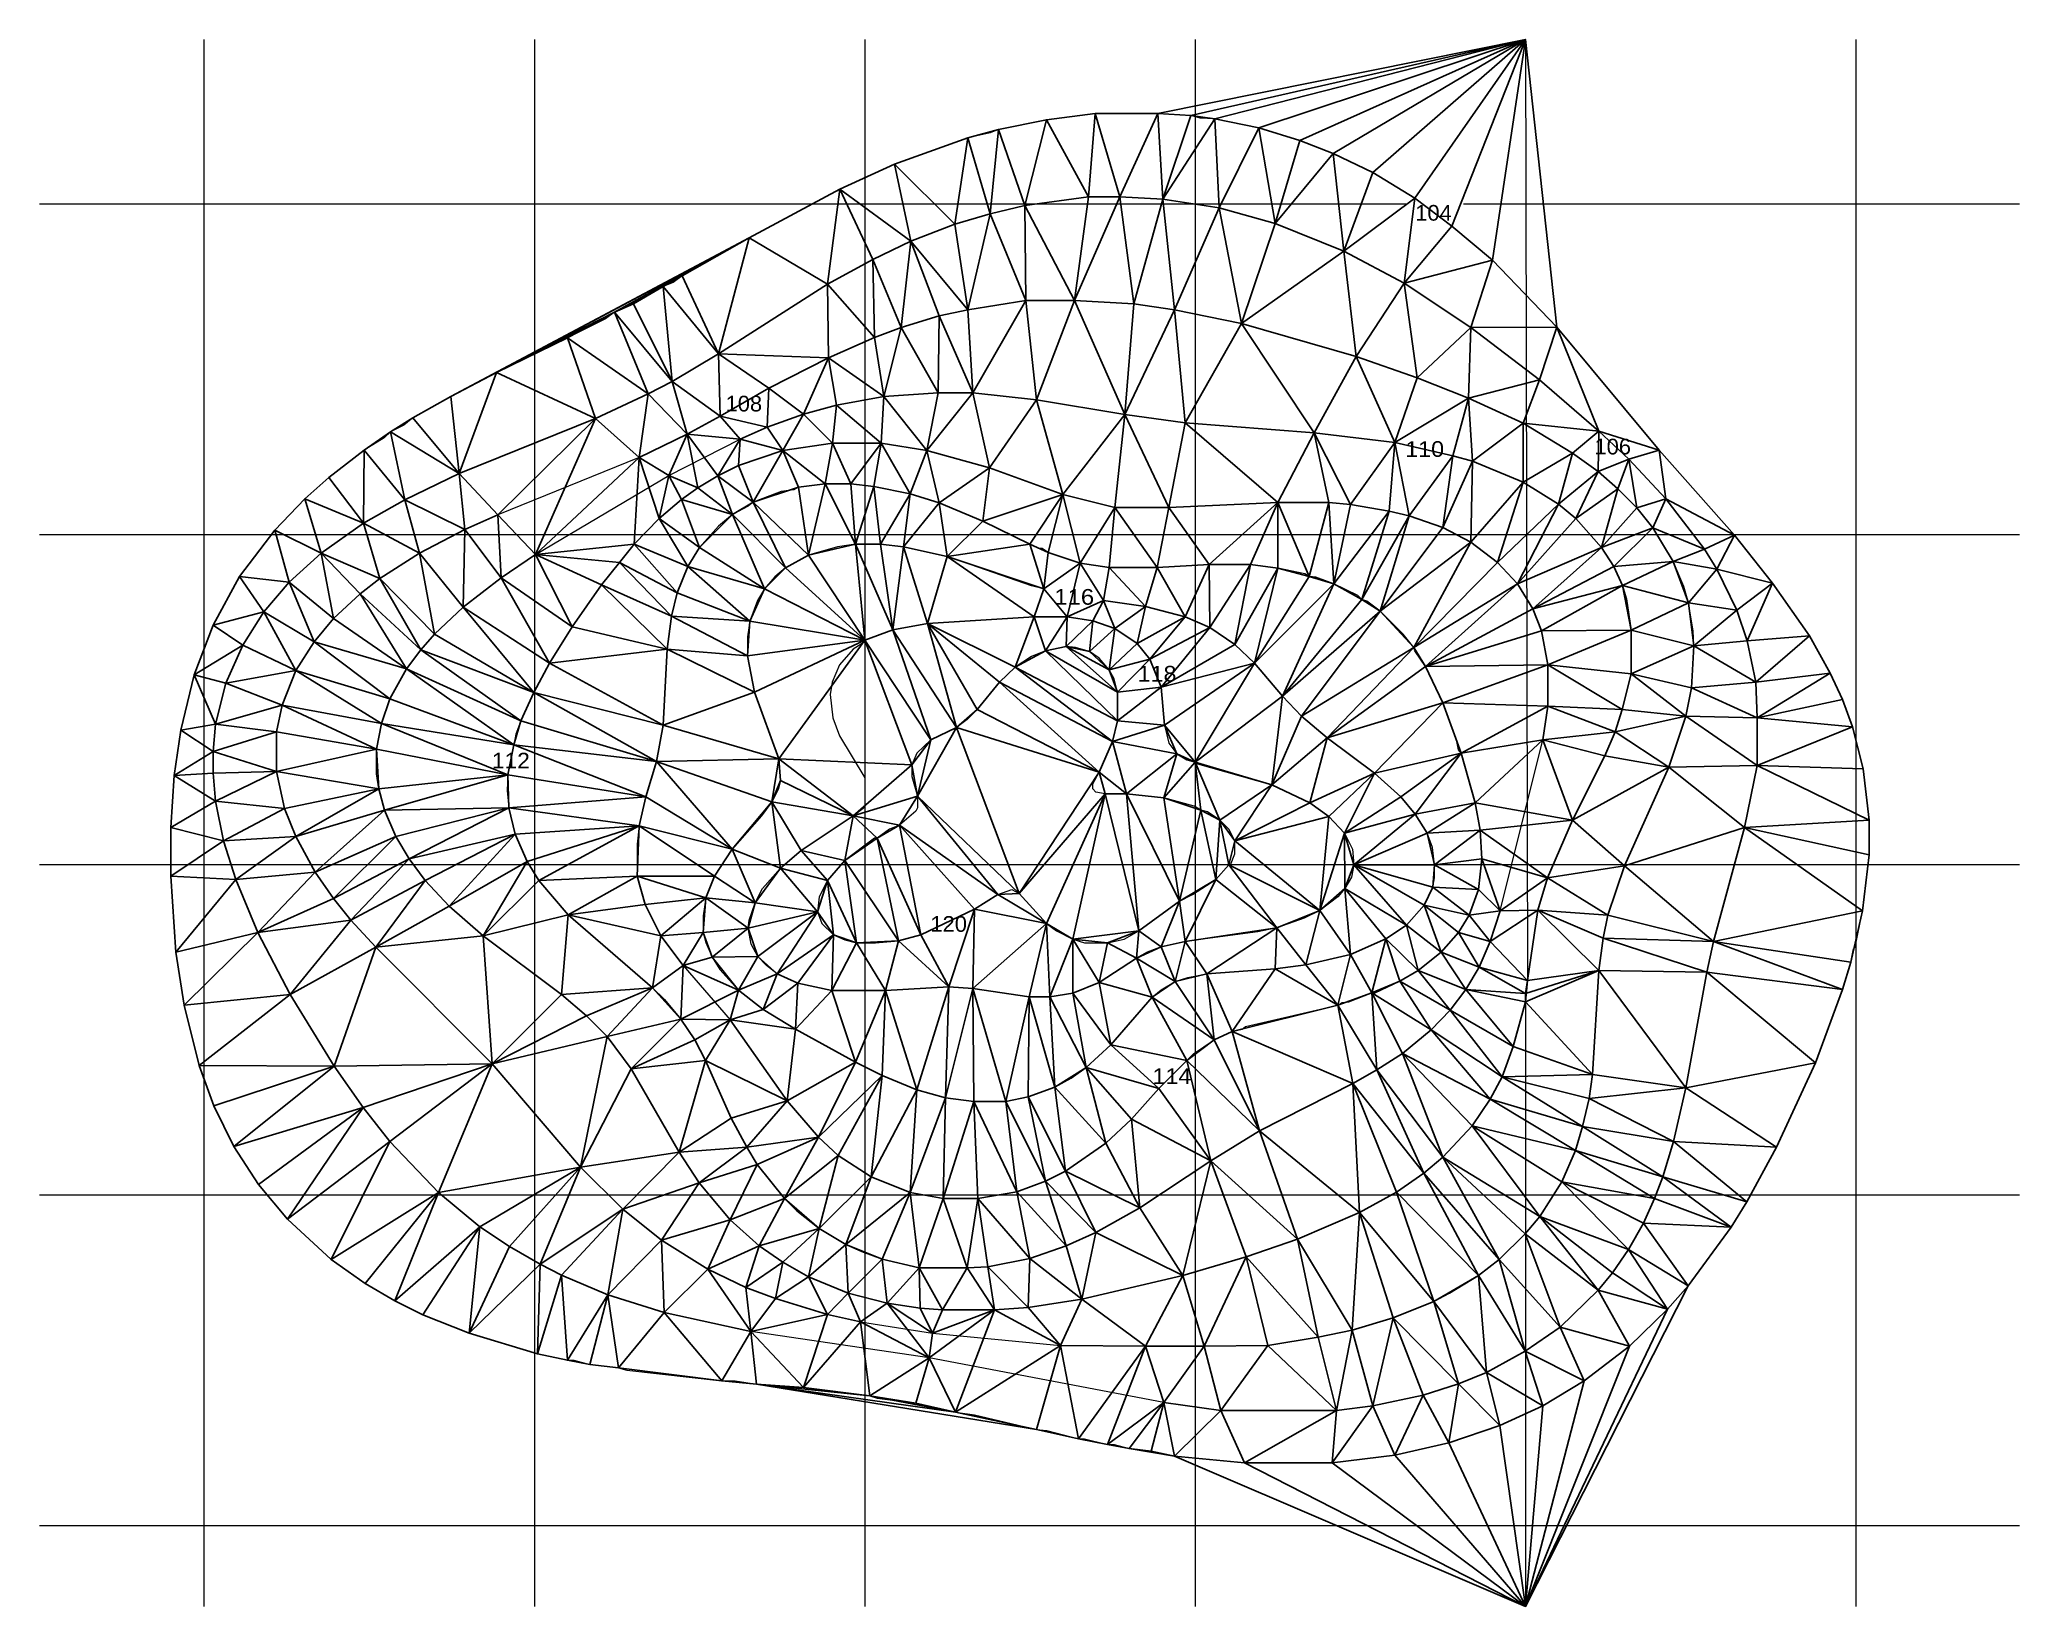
# Model space of a CAD drawing. Header units: metres. Extents: x 0 to 15.2, y 0 to 12.1.
import ezdxf

# ---------------------------------------------------------------- set-up
doc = ezdxf.new("R2010")
doc.units = ezdxf.units.M
doc.layers.add('P2D_GRAMMES', color=7, linetype='Continuous', lineweight=18)
doc.layers.add('P2D_ISOYPSEIS', color=30, linetype='Continuous', lineweight=18)
doc.layers.add('P2D_KEIMENA', color=7, linetype='Continuous')
doc.layers.add('P2D_TIN', color=94, linetype='Continuous')
doc.styles.add('ARIAL', font='arial.ttf')

msp = doc.modelspace()

# ---------------------------------------------------------------- texts
at = {"layer": 'P2D_KEIMENA', "char_height": 0.12065, "attachment_point": 7, "style": 'ARIAL'}
for s, insert in [('104', (10.58545, 10.66165)), ('108', (5.2832, 9.1948)), ('106', (11.9634, 8.8646)), ('\\W1.06;110', (10.50925, 8.84555)), ('\\W1.09;116', (7.8105, 7.7089)), ('\\W1.06;118', (8.45185, 7.11835)), ('\\W1.04;112', (3.48615, 6.4516)), ('120', (6.858, 5.1943)), ('\\W1.06;114', (8.56615, 4.0259))]:
    msp.add_mtext(s, dxfattribs=dict(at, insert=insert))

# ---------------------------------------------------------------- linework, layer by layer
at = {"layer": 'P2D_GRAMMES'}
for p, q in [((1.273175, 12.055475), (1.273175, 0.009525)), ((3.813175, 12.055475), (3.813175, 0.009525)), ((6.353175, 12.055475), (6.353175, 0.009525)), ((8.893175, 12.055475), (8.893175, 0.009525)), ((13.973175, 12.055475), (13.973175, 0.009525)), ((0.009525, 10.791825), (10.512425, 10.791825)), ((10.956925, 10.791825), (15.230475, 10.791825)), ((0.009525, 8.251825), (15.230475, 8.251825)), ((15.230475, 5.711825), (0.009525, 5.711825)), ((15.230475, 3.171825), (0.009525, 3.171825)), ((0.009525, 0.631825), (15.230475, 0.631825))]:
    msp.add_line(p, q, dxfattribs=at)
msp.add_lwpolyline([(6.353175, 7.426325), (6.264275, 7.369175), (6.158865, 7.248525), (6.101715, 7.115175), (6.086475, 7.019925), (6.108065, 6.842125), (6.160135, 6.702425), (6.353175, 6.378575)], dxfattribs=at)
at = {"layer": 'P2D_ISOYPSEIS'}
for points, elevation in [([(11.433845, 12.055475), (11.448509, 4.820662), (11.433845, 4.657725), (11.339195, 4.314825), (11.254105, 4.079875), (11.161395, 3.908425), (11.022965, 3.705225), (10.798175, 3.463925), (10.652125, 3.340735), (10.442575, 3.194685), (10.156825, 3.037205), (9.680575, 2.832735), (9.286875, 2.698115), (8.797925, 2.553335), (8.023225, 2.371725), (7.610475, 2.308225), (7.350125, 2.289175), (6.950075, 2.289175), (6.778625, 2.301875), (6.524625, 2.339975), (6.226175, 2.418715), (5.921375, 2.544445), (5.724525, 2.654935), (5.540375, 2.781935), (5.318125, 2.981325), (5.079365, 3.267075), (4.925695, 3.502025), (4.558665, 4.143375), (4.371975, 4.391025), (4.213225, 4.549775), (4.022725, 4.714875), (3.419475, 5.165725), (3.159125, 5.394325), (2.974975, 5.591175), (2.850515, 5.756275), (2.747645, 5.927725), (2.660015, 6.130925), (2.616835, 6.296025), (2.600325, 6.410325), (2.600325, 6.600825), (2.637155, 6.797675), (2.703195, 6.988175), (2.831465, 7.216775), (2.939415, 7.362825), (3.044825, 7.483475), (3.267075, 7.693025), (3.559175, 7.917815), (3.823335, 8.096885), (4.848225, 8.703945), (5.394325, 8.983345), (5.603875, 9.076055), (5.883275, 9.175115), (6.137275, 9.244965), (6.499225, 9.312275), (6.918325, 9.34085), (7.185025, 9.34085), (7.673975, 9.286875), (8.353425, 9.172575), (8.816975, 9.109075), (9.807575, 9.032875), (10.429875, 8.956675)], 110), ([(10.582275, 10.836275), (10.258425, 11.033125), (9.953625, 11.179175), (9.699625, 11.280775), (9.382125, 11.376025), (9.045575, 11.445875), (8.931275, 11.452225), (8.861425, 11.471275), (8.607425, 11.48715), (8.124825, 11.48715), (7.750175, 11.439525), (7.381875, 11.363325), (7.318375, 11.337925), (7.146925, 11.299825), (6.581775, 11.096625), (6.162675, 10.906125), (5.464175, 10.531475), (4.949825, 10.239375), (4.879975, 10.188575), (4.803775, 10.156825), (4.575175, 10.023475), (4.429125, 9.959975), (4.359275, 9.909175), (4.067175, 9.763125), (4.035425, 9.756775), (3.984625, 9.718675), (3.521075, 9.496425), (3.171825, 9.312275), (2.879725, 9.147175), (2.809875, 9.090025), (2.708275, 9.039225), (2.657475, 8.994775), (2.505075, 8.899525), (2.232025, 8.689975), (2.047875, 8.524875), (1.819275, 8.283575), (1.546225, 7.927975), (1.343025, 7.553325), (1.196975, 7.172325), (1.095375, 6.746875), (1.044575, 6.397625), (1.019175, 5.997575), (1.019175, 5.622925), (1.057275, 5.038725), (1.120775, 4.632325), (1.235075, 4.168775), (1.349375, 3.857625), (1.501775, 3.546475), (1.692275, 3.254375), (1.914525, 2.987675), (2.251075, 2.676525), (2.511425, 2.492375), (2.740025, 2.359025), (2.955925, 2.251075), (3.311525, 2.111375), (3.838575, 1.952625), (4.067175, 1.901825), (4.117975, 1.901825), (4.238625, 1.870075), (4.460875, 1.844675), (4.524375, 1.825625), (5.254625, 1.743075), (5.356225, 1.743075), (5.521325, 1.717675), (5.883275, 1.692275), (6.391275, 1.628775), (6.448425, 1.609725), (6.746875, 1.571625), (7.051675, 1.501775), (7.197725, 1.482725), (7.673975, 1.368425), (7.750175, 1.362075), (7.997825, 1.298575), (8.042275, 1.298575), (8.220075, 1.254125), (8.270875, 1.254125), (8.385175, 1.222375), (8.556625, 1.203325), (8.734425, 1.165225), (9.274175, 1.114425), (9.947275, 1.114425), (10.429875, 1.171575), (10.842625, 1.266825), (11.236325, 1.400175), (11.566525, 1.552575), (11.884025, 1.743075), (12.233275, 2.009775), (12.525375, 2.295525), (12.684125, 2.473325), (13.014325, 2.924175), (13.134975, 3.121025), (13.363575, 3.540125), (13.662025, 4.187825), (13.871575, 4.752975), (13.935075, 4.962525), (13.954125, 5.064125), (13.966825, 5.076825), (14.023975, 5.356225), (14.074775, 5.788025), (14.074775, 6.054725), (14.030325, 6.448425), (13.947775, 6.772275), (13.871575, 6.981825), (13.776325, 7.185025), (13.617575, 7.470775), (13.331825, 7.877175), (13.039725, 8.245475), (12.461875, 8.899525), (11.674475, 9.845675), (11.179175, 10.360025), (10.868025, 10.620375)], 104), ([(12.226925, 8.829675), (12.512675, 8.524875), (12.808585, 8.137525), (12.905105, 7.985125), (13.057505, 7.667625), (13.137515, 7.432675), (13.204825, 7.115175), (13.21435, 6.842125), (13.21435, 6.473825), (13.117195, 5.997575), (12.879705, 5.121275), (12.826365, 4.886325), (12.665075, 3.997325), (12.572365, 3.584575), (12.489815, 3.311525), (12.426315, 3.146425), (12.339955, 2.955925), (12.224385, 2.752725), (12.101195, 2.574925), (11.991975, 2.441575), (11.699875, 2.155825), (11.431905, 1.971675), (11.134725, 1.807845), (10.918825, 1.720215), (10.645775, 1.633855), (10.258425, 1.552575), (9.979025, 1.515904), (9.090025, 1.515904), (8.651875, 1.577975), (6.848475, 1.920875), (5.476875, 2.124075), (4.810125, 2.268855), (4.378325, 2.406015), (4.022725, 2.557145), (3.857625, 2.639695), (3.622675, 2.775585), (3.394075, 2.927985), (3.076575, 3.190875), (2.701925, 3.584575), (2.497455, 3.844925), (2.273935, 4.162425), (1.934845, 4.714875), (1.687195, 5.191125), (1.517015, 5.597525), (1.424305, 5.895975), (1.362075, 6.200775), (1.343025, 6.416675), (1.343025, 6.581775), (1.362075, 6.791325), (1.440815, 7.108825), (1.572895, 7.400925), (1.734185, 7.654925), (1.927225, 7.883525), (2.174875, 8.107045), (2.498725, 8.336915), (2.816225, 8.517255), (3.235325, 8.720455), (4.283075, 9.142095), (4.689475, 9.332595), (4.873625, 9.427845), (5.229225, 9.639935), (6.067425, 10.175875), (6.416675, 10.365105), (6.708775, 10.504805), (7.045325, 10.635615), (7.318375, 10.716895), (7.585075, 10.779125), (8.074025, 10.8458), (8.315325, 10.8458), (8.645525, 10.829925), (9.077325, 10.761345), (9.509125, 10.641965), (10.036175, 10.428605), (10.499725, 10.182225), (11.014075, 9.841865), (11.541125, 9.439275), (11.998325, 9.045575)], 106), ([(5.241925, 9.159875), (4.987925, 9.021445), (4.619625, 8.843645), (3.533775, 8.402955), (3.279775, 8.288655), (2.930525, 8.105775), (2.625725, 7.911465), (2.473325, 7.794625), (2.270125, 7.604125), (2.121535, 7.426325), (1.979295, 7.204075), (1.873885, 6.937375), (1.831975, 6.734175), (1.831975, 6.429375), (1.892935, 6.143625), (1.979295, 5.927725), (2.127885, 5.654675), (2.268855, 5.451475), (2.403475, 5.286375), (2.593975, 5.076825), (3.489325, 4.181475), (4.168775, 3.387725), (4.492625, 3.063875), (4.791075, 2.826385), (5.146675, 2.601595), (5.438775, 2.461895), (5.667375, 2.375535), (6.067425, 2.254885), (6.321425, 2.197735), (6.873875, 2.111375), (7.858125, 2.016125), (8.512175, 2.009775), (8.963025, 2.009775), (9.451975, 2.016125), (9.839325, 2.079625), (10.099675, 2.134235), (10.417175, 2.228215), (10.728325, 2.353945), (10.848975, 2.417445), (11.071225, 2.553335), (11.229975, 2.676525), (11.431905, 2.873375), (11.542395, 3.006725), (11.713845, 3.273425), (11.816715, 3.514725), (11.872595, 3.698875), (11.922125, 3.914775), (11.947525, 4.098925), (11.998325, 4.899025), (12.030075, 5.146675), (12.066905, 5.324475), (12.195175, 5.704205), (12.534265, 6.461125), (12.666345, 6.854825), (12.709525, 7.070725), (12.728575, 7.394575), (12.722225, 7.508875), (12.685395, 7.724775), (12.649835, 7.851775), (12.569825, 8.042275), (12.412345, 8.302625), (12.290425, 8.455025), (12.144375, 8.601075), (11.991975, 8.735695), (11.795125, 8.876665), (11.414125, 9.106535), (10.995025, 9.298305), (10.601325, 9.454515), (10.131425, 9.619615), (9.248775, 9.872345), (8.734425, 9.979025), (8.423275, 10.023475), (7.966075, 10.048875), (7.591425, 10.048875), (7.146925, 9.979025), (6.924675, 9.930765), (6.632575, 9.841865), (6.429375, 9.765665), (6.073775, 9.609455), (5.616575, 9.375775)], 108), ([(10.874375, 8.855075), (11.026775, 8.813165), (11.414125, 8.651875), (11.687175, 8.482965), (11.820525, 8.372475), (12.018645, 8.150225), (12.111355, 8.004175), (12.178665, 7.858125), (12.209145, 7.756525), (12.245975, 7.515225), (12.245975, 7.178675), (12.177395, 6.905625), (12.121515, 6.734175), (12.044045, 6.550025), (11.795125, 6.054725), (11.602085, 5.610225), (11.528425, 5.362575), (11.433845, 4.721225), (11.433845, 0.009525)], 110), ([(8.829675, 4.206875), (8.880475, 4.257675), (9.039225, 4.365625), (9.178925, 4.429125), (9.255125, 4.448175), (9.280525, 4.467225), (9.991725, 4.632325), (10.023475, 4.651375), (10.074275, 4.657725), (10.252075, 4.727575), (10.277475, 4.727575), (10.467975, 4.816475), (10.607675, 4.899025), (10.785475, 5.038725), (10.918825, 5.191125), (11.001375, 5.324475), (11.071225, 5.521325), (11.096625, 5.756275), (11.083925, 5.978525), (11.045825, 6.188075), (10.937875, 6.569075), (10.918825, 6.594475), (10.906125, 6.657975), (10.798175, 6.956425), (10.664825, 7.235825), (10.582275, 7.356475), (10.575925, 7.381875), (10.493375, 7.483475), (10.315575, 7.661275), (10.213975, 7.737475), (10.175875, 7.750175), (10.144125, 7.781925), (9.959975, 7.870825), (9.820275, 7.921625), (9.769475, 7.927975), (9.737725, 7.947025), (9.528175, 7.991475), (9.318625, 8.02005), (9.001125, 8.02005), (8.601075, 7.997825), (8.232775, 7.997825), (8.010525, 8.029575), (7.762875, 8.112125), (7.718425, 8.143875), (7.693025, 8.143875), (7.623175, 8.175625), (7.261225, 8.353425), (6.924675, 8.493125), (6.702425, 8.562975), (6.423025, 8.620125), (6.245225, 8.639175), (6.048375, 8.639175), (5.845175, 8.613775), (5.807075, 8.594725), (5.711825, 8.582025), (5.495925, 8.499475), (5.457825, 8.467725), (5.337175, 8.404225), (5.229225, 8.315325), (5.083175, 8.150225), (4.994275, 8.004175), (4.911725, 7.800975), (4.867275, 7.623175), (4.835525, 7.369175), (4.803775, 6.784975), (4.752975, 6.505575), (4.670425, 6.232525), (4.619625, 6.010275), (4.60375, 5.870575), (4.60375, 5.622925), (4.664075, 5.407025), (4.784725, 5.165725), (4.956175, 4.937125), (5.318125, 4.518025), (5.756275, 3.895725), (5.997575, 3.616325), (6.149975, 3.476625), (6.403975, 3.311525), (6.702425, 3.190875), (6.956425, 3.146425), (7.223125, 3.146425), (7.521575, 3.197225), (7.743825, 3.279775), (7.896225, 3.355975), (8.207375, 3.571875), (8.404225, 3.756025), (8.613775, 3.990975)], 114), ([(7.731125, 7.832725), (7.635875, 7.855585), (6.988175, 8.081645), (6.651625, 8.156575), (6.473825, 8.175625), (6.283325, 8.175625), (6.143625, 8.156575), (5.921375, 8.090535), (5.743575, 7.994015), (5.661025, 7.925435), (5.582285, 7.832725), (5.528945, 7.743825), (5.469255, 7.585075), (5.451475, 7.464425), (5.451475, 7.318375), (5.506085, 7.038975), (5.694045, 6.524625), (5.705475, 6.359525), (5.687695, 6.289675), (5.639435, 6.194425), (5.559425, 6.086475), (5.334635, 5.832475), (5.198745, 5.622925), (5.131435, 5.457825), (5.11175, 5.318125), (5.11175, 5.191125), (5.131435, 5.114925), (5.179695, 5.000625), (5.238115, 4.905375), (5.381625, 4.746625), (5.572125, 4.598035), (5.819775, 4.446905), (6.283325, 4.192905), (6.486525, 4.091305), (6.753225, 3.980815), (6.975475, 3.918585), (7.191375, 3.89255), (7.439025, 3.89255), (7.610475, 3.926205), (7.813675, 4.002405), (7.940675, 4.070985), (8.054975, 4.153535), (8.245475, 4.327525), (8.562975, 4.694555), (8.632825, 4.750435), (8.740775, 4.812665), (8.836025, 4.845685), (8.982075, 4.873625), (9.509125, 4.911725), (9.744075, 4.942205), (10.086975, 5.022215), (10.360025, 5.141595), (10.518775, 5.248275), (10.654665, 5.400675), (10.720705, 5.540375), (10.734675, 5.610225), (10.734675, 5.711825), (10.718165, 5.845175), (10.676255, 5.953125), (10.584815, 6.099175), (10.474325, 6.232525), (10.271125, 6.416675), (9.909175, 6.687185), (9.712325, 6.854825), (9.566275, 7.007225), (9.350375, 7.261225), (9.197975, 7.404735), (9.007475, 7.534275), (8.816975, 7.618095), (8.512175, 7.696835), (8.188325, 7.743825)], 116), ([(6.353175, 7.439025), (6.569075, 7.517765), (6.835775, 7.566025), (7.654925, 7.616825), (7.908925, 7.616825), (8.105775, 7.587615), (8.277225, 7.527925), (8.448675, 7.412355), (8.543925, 7.292975), (8.632825, 7.077075), (8.658225, 6.784975), (8.689975, 6.645275), (8.753475, 6.563995), (8.829675, 6.517005), (8.893175, 6.499225), (8.893175, 6.492875), (9.483725, 6.326505), (9.775825, 6.186805), (9.921875, 6.082665), (10.041255, 5.953125), (10.102215, 5.832475), (10.112375, 5.711825), (10.095865, 5.616575), (10.045065, 5.527675), (9.991725, 5.464175), (9.852025, 5.360035), (9.731375, 5.300345), (9.521825, 5.226685), (9.375775, 5.194935), (8.816975, 5.121275), (8.632825, 5.080635), (8.524875, 5.039995), (8.442325, 4.993005), (8.156575, 4.805045), (7.953375, 4.723765), (7.775575, 4.695825), (7.616825, 4.695825), (7.185025, 4.759325), (7.000875, 4.772025), (6.511925, 4.74345), (6.099175, 4.74345), (5.838825, 4.799965), (5.680075, 4.872355), (5.597525, 4.937125), (5.531485, 5.006975), (5.480685, 5.102225), (5.457825, 5.222875), (5.464175, 5.286375), (5.509895, 5.419725), (5.568315, 5.527675), (5.705475, 5.686425), (5.864225, 5.822315), (6.264275, 6.087745), (6.353175, 6.156325)], 116), ([(7.197725, 5.368925), (7.375525, 5.483225), (7.483475, 5.521325), (7.540625, 5.489575), (7.750175, 5.260975), (7.826375, 5.203825), (7.953375, 5.140325), (8.042275, 5.11175), (8.220075, 5.11175), (8.347075, 5.140325), (8.461375, 5.203825), (8.772525, 5.432425), (8.874125, 5.483225), (9.051925, 5.597525), (9.153525, 5.711825), (9.166225, 5.711825), (9.197975, 5.794375), (9.197975, 5.895975), (9.153525, 5.984875), (9.083675, 6.054725), (8.988425, 6.118225), (8.937625, 6.130925), (8.886825, 6.162675), (8.651875, 6.226175), (8.366125, 6.257925), (8.201025, 6.257925), (8.131175, 6.270625), (8.105775, 6.296025), (8.105775, 6.334125), (8.156575, 6.423025), (8.258175, 6.657975), (8.296275, 6.816725), (8.296275, 7.038975), (8.270875, 7.140575), (8.232775, 7.210425), (8.156575, 7.299325), (8.080375, 7.350125), (7.972425, 7.381875), (7.902575, 7.388225), (7.743825, 7.356475), (7.635875, 7.312025), (7.508875, 7.229475), (7.388225, 7.115175), (7.216775, 6.905625), (7.140575, 6.829425), (7.058025, 6.765925), (6.861175, 6.670675), (6.753225, 6.569075), (6.715125, 6.480175), (6.715125, 6.391275), (6.759575, 6.238875), (6.759575, 6.149975), (6.746875, 6.124575), (6.619875, 6.016625), (6.543675, 5.984875), (6.448425, 5.915025), (6.429375, 5.915025), (6.200775, 5.743575), (6.067425, 5.591175), (6.003925, 5.464175), (5.991225, 5.349875), (6.022975, 5.260975), (6.111875, 5.172075), (6.200775, 5.133975), (6.289675, 5.11175), (6.435725, 5.11175), (6.613525, 5.127625), (6.784975, 5.172075)], 120)]:
    msp.add_lwpolyline(points, dxfattribs=dict(at, elevation=elevation))
at = {"layer": 'P2D_ISOYPSEIS', "elevation": 112}
msp.add_lwpolyline([(3.609975, 6.403975), (3.603625, 6.283325), (3.616325, 6.149975), (3.664585, 5.946775), (3.757295, 5.737225), (3.848735, 5.591175), (4.073525, 5.325745), (4.721225, 4.765675), (4.812665, 4.676775), (4.939665, 4.524375), (5.046345, 4.365625), (5.128895, 4.206875), (5.325745, 3.762375), (5.446395, 3.540125), (5.526405, 3.406775), (5.737225, 3.146425), (5.832475, 3.051175), (6.003925, 2.915285), (6.207125, 2.792095), (6.327775, 2.737485), (6.486525, 2.680335), (6.772275, 2.613025), (7.140575, 2.613025), (7.299325, 2.619375), (7.623175, 2.685415), (7.902575, 2.781935), (8.131175, 2.884805), (8.467725, 3.074035), (9.013825, 3.434715), (9.388475, 3.665855), (10.106025, 4.029075), (10.290175, 4.134485), (10.487025, 4.261485), (10.709275, 4.441825), (10.855325, 4.594225), (10.974705, 4.752975), (11.077575, 4.924425), (11.162665, 5.121275), (11.237595, 5.356225), (11.566525, 6.670675), (11.604625, 6.931025), (11.604625, 7.248525), (11.555095, 7.508875), (11.489055, 7.680325), (11.370945, 7.870825), (11.217275, 8.035925), (11.014075, 8.190865), (10.798175, 8.303895), (10.537825, 8.394065), (10.385425, 8.430895), (10.086975, 8.480425), (9.921875, 8.4963), (9.528175, 8.4963), (8.689975, 8.4582), (8.277225, 8.4582), (7.877175, 8.559165), (7.312025, 8.762365), (6.829425, 8.895715), (6.480175, 8.9535), (6.105525, 8.9535), (5.724525, 8.895715), (5.381625, 8.780145), (5.222875, 8.702675), (5.070475, 8.609965), (4.943475, 8.519795), (4.772025, 8.372475), (4.581525, 8.175625), (4.467225, 8.035925), (4.330065, 7.864475), (4.102735, 7.540625), (3.928745, 7.261225), (3.808095, 7.035165), (3.709035, 6.816725), (3.670935, 6.715125), (3.654425, 6.632575)], close=True, dxfattribs=at)
at = {"layer": 'P2D_TIN'}
for points in [[(8.607425, 11.48715, 104), (11.433845, 12.055475, 110), (8.861425, 11.471275, 104)], [(8.861425, 11.471275, 104), (11.433845, 12.055475, 110), (9.045575, 11.445875, 104)], [(9.045575, 11.445875, 104), (11.433845, 12.055475, 110), (9.382125, 11.376025, 104)], [(9.382125, 11.376025, 104), (11.433845, 12.055475, 110), (9.699625, 11.280775, 104)], [(9.699625, 11.280775, 104), (11.433845, 12.055475, 110), (9.953625, 11.179175, 104)], [(9.953625, 11.179175, 104), (11.433845, 12.055475, 110), (10.258425, 11.033125, 104)], [(10.258425, 11.033125, 104), (11.433845, 12.055475, 110), (10.582275, 10.836275, 104)], [(10.582275, 10.836275, 104), (11.433845, 12.055475, 110), (10.868025, 10.620375, 104)], [(10.868025, 10.620375, 104), (11.433845, 12.055475, 110), (11.179175, 10.360025, 104)], [(11.179175, 10.360025, 104), (11.433845, 12.055475, 110), (11.674475, 9.845675, 104)], [(7.381875, 11.363325, 104), (7.750175, 11.439525, 104), (7.585075, 10.779125, 106)], [(7.585075, 10.779125, 106), (7.750175, 11.439525, 104), (8.074025, 10.8458, 106)], [(7.750175, 11.439525, 104), (8.124825, 11.48715, 104), (8.074025, 10.8458, 106)], [(8.074025, 10.8458, 106), (8.124825, 11.48715, 104), (8.315325, 10.8458, 106)], [(8.124825, 11.48715, 104), (8.607425, 11.48715, 104), (8.315325, 10.8458, 106)], [(8.315325, 10.8458, 106), (8.607425, 11.48715, 104), (8.645525, 10.829925, 106)], [(8.607425, 11.48715, 104), (8.861425, 11.471275, 104), (8.645525, 10.829925, 106)], [(8.861425, 11.471275, 104), (9.045575, 11.445875, 104), (8.645525, 10.829925, 106)], [(8.645525, 10.829925, 106), (9.045575, 11.445875, 104), (9.077325, 10.761345, 106)], [(9.045575, 11.445875, 104), (9.382125, 11.376025, 104), (9.077325, 10.761345, 106)], [(6.581775, 11.096625, 104), (7.146925, 11.299825, 104), (7.045325, 10.635615, 106)], [(7.045325, 10.635615, 106), (7.146925, 11.299825, 104), (7.318375, 10.716895, 106)], [(7.146925, 11.299825, 104), (7.381875, 11.363325, 104), (7.318375, 10.716895, 106)], [(7.318375, 10.716895, 106), (7.381875, 11.363325, 104), (7.585075, 10.779125, 106)], [(9.077325, 10.761345, 106), (9.382125, 11.376025, 104), (9.509125, 10.641965, 106)], [(9.382125, 11.376025, 104), (9.699625, 11.280775, 104), (9.509125, 10.641965, 106)], [(9.699625, 11.280775, 104), (9.953625, 11.179175, 104), (9.509125, 10.641965, 106)], [(9.953625, 11.179175, 104), (10.036175, 10.428605, 106), (9.509125, 10.641965, 106)], [(10.258425, 11.033125, 104), (10.036175, 10.428605, 106), (9.953625, 11.179175, 104)], [(6.162675, 10.906125, 104), (6.581775, 11.096625, 104), (6.708775, 10.504805, 106)], [(6.708775, 10.504805, 106), (6.581775, 11.096625, 104), (7.045325, 10.635615, 106)], [(10.582275, 10.836275, 104), (10.036175, 10.428605, 106), (10.258425, 11.033125, 104)], [(5.464175, 10.531475, 104), (6.162675, 10.906125, 104), (6.067425, 10.175875, 106)], [(6.067425, 10.175875, 106), (6.162675, 10.906125, 104), (6.416675, 10.365105, 106)], [(6.416675, 10.365105, 106), (6.162675, 10.906125, 104), (6.708775, 10.504805, 106)], [(7.585075, 10.779125, 106), (8.074025, 10.8458, 106), (7.966075, 10.048875, 108)], [(7.966075, 10.048875, 108), (8.315325, 10.8458, 106), (8.423275, 10.023475, 108)], [(8.074025, 10.8458, 106), (8.315325, 10.8458, 106), (7.966075, 10.048875, 108)], [(8.315325, 10.8458, 106), (8.645525, 10.829925, 106), (8.423275, 10.023475, 108)], [(8.423275, 10.023475, 108), (8.645525, 10.829925, 106), (8.734425, 9.979025, 108)], [(8.645525, 10.829925, 106), (9.077325, 10.761345, 106), (8.734425, 9.979025, 108)], [(10.499725, 10.182225, 106), (10.036175, 10.428605, 106), (10.582275, 10.836275, 104)], [(10.499725, 10.182225, 106), (10.582275, 10.836275, 104), (10.868025, 10.620375, 104)], [(7.045325, 10.635615, 106), (7.318375, 10.716895, 106), (7.146925, 9.979025, 108)], [(7.146925, 9.979025, 108), (7.318375, 10.716895, 106), (7.591425, 10.048875, 108)], [(7.318375, 10.716895, 106), (7.585075, 10.779125, 106), (7.591425, 10.048875, 108)], [(7.591425, 10.048875, 108), (7.585075, 10.779125, 106), (7.966075, 10.048875, 108)], [(8.734425, 9.979025, 108), (9.077325, 10.761345, 106), (9.248775, 9.872345, 108)], [(9.077325, 10.761345, 106), (9.509125, 10.641965, 106), (9.248775, 9.872345, 108)], [(3.521075, 9.496425, 104), (3.171825, 9.312275, 104), (5.464175, 10.531475, 104)], [(3.521075, 9.496425, 104), (5.464175, 10.531475, 104), (4.429125, 9.959975, 104)], [(4.429125, 9.959975, 104), (5.464175, 10.531475, 104), (4.949825, 10.239375, 104)], [(4.949825, 10.239375, 104), (5.464175, 10.531475, 104), (5.229225, 9.639935, 106)], [(5.464175, 10.531475, 104), (6.067425, 10.175875, 106), (5.229225, 9.639935, 106)], [(6.416675, 10.365105, 106), (6.708775, 10.504805, 106), (6.632575, 9.841865, 108)], [(6.632575, 9.841865, 108), (6.708775, 10.504805, 106), (6.924675, 9.930765, 108)], [(6.708775, 10.504805, 106), (7.045325, 10.635615, 106), (7.146925, 9.979025, 108)], [(6.924675, 9.930765, 108), (6.708775, 10.504805, 106), (7.146925, 9.979025, 108)], [(9.509125, 10.641965, 106), (10.036175, 10.428605, 106), (9.248775, 9.872345, 108)], [(11.179175, 10.360025, 104), (10.499725, 10.182225, 106), (10.868025, 10.620375, 104)], [(6.067425, 10.175875, 106), (6.416675, 10.365105, 106), (6.429375, 9.765665, 108)], [(6.429375, 9.765665, 108), (6.416675, 10.365105, 106), (6.632575, 9.841865, 108)], [(9.248775, 9.872345, 108), (10.036175, 10.428605, 106), (10.131425, 9.619615, 108)], [(10.036175, 10.428605, 106), (10.499725, 10.182225, 106), (10.131425, 9.619615, 108)], [(11.179175, 10.360025, 104), (11.014075, 9.841865, 106), (10.499725, 10.182225, 106)], [(11.179175, 10.360025, 104), (11.674475, 9.845675, 104), (11.014075, 9.841865, 106)], [(4.803775, 10.156825, 104), (4.429125, 9.959975, 104), (4.949825, 10.239375, 104)], [(4.803775, 10.156825, 104), (4.949825, 10.239375, 104), (5.229225, 9.639935, 106)], [(4.575175, 10.023475, 104), (4.429125, 9.959975, 104), (4.803775, 10.156825, 104)], [(4.575175, 10.023475, 104), (4.803775, 10.156825, 104), (4.873625, 9.427845, 106)], [(4.873625, 9.427845, 106), (4.803775, 10.156825, 104), (5.229225, 9.639935, 106)], [(5.229225, 9.639935, 106), (6.067425, 10.175875, 106), (6.073775, 9.609455, 108)], [(6.073775, 9.609455, 108), (6.067425, 10.175875, 106), (6.429375, 9.765665, 108)], [(7.146925, 9.979025, 108), (7.591425, 10.048875, 108), (7.185025, 9.34085, 110)], [(7.185025, 9.34085, 110), (7.591425, 10.048875, 108), (7.673975, 9.286875, 110)], [(7.591425, 10.048875, 108), (7.966075, 10.048875, 108), (7.673975, 9.286875, 110)], [(7.673975, 9.286875, 110), (7.966075, 10.048875, 108), (8.353425, 9.172575, 110)], [(7.966075, 10.048875, 108), (8.423275, 10.023475, 108), (8.353425, 9.172575, 110)], [(10.131425, 9.619615, 108), (10.499725, 10.182225, 106), (10.601325, 9.454515, 108)], [(10.499725, 10.182225, 106), (11.014075, 9.841865, 106), (10.601325, 9.454515, 108)], [(4.067175, 9.763125, 104), (3.521075, 9.496425, 104), (4.429125, 9.959975, 104)], [(4.429125, 9.959975, 104), (4.689475, 9.332595, 106), (4.067175, 9.763125, 104)], [(4.429125, 9.959975, 104), (4.575175, 10.023475, 104), (4.873625, 9.427845, 106)], [(4.429125, 9.959975, 104), (4.873625, 9.427845, 106), (4.689475, 9.332595, 106)], [(6.632575, 9.841865, 108), (6.924675, 9.930765, 108), (6.918325, 9.34085, 110)], [(6.918325, 9.34085, 110), (6.924675, 9.930765, 108), (7.185025, 9.34085, 110)], [(6.924675, 9.930765, 108), (7.146925, 9.979025, 108), (7.185025, 9.34085, 110)], [(8.423275, 10.023475, 108), (8.734425, 9.979025, 108), (8.353425, 9.172575, 110)], [(8.734425, 9.979025, 108), (8.816975, 9.109075, 110), (8.353425, 9.172575, 110)], [(8.734425, 9.979025, 108), (9.248775, 9.872345, 108), (8.816975, 9.109075, 110)], [(3.521075, 9.496425, 104), (4.067175, 9.763125, 104), (4.283075, 9.142095, 106)], [(4.067175, 9.763125, 104), (4.689475, 9.332595, 106), (4.283075, 9.142095, 106)], [(6.073775, 9.609455, 108), (6.429375, 9.765665, 108), (6.499225, 9.312275, 110)], [(6.429375, 9.765665, 108), (6.632575, 9.841865, 108), (6.499225, 9.312275, 110)], [(6.499225, 9.312275, 110), (6.632575, 9.841865, 108), (6.918325, 9.34085, 110)], [(9.807575, 9.032875, 110), (8.816975, 9.109075, 110), (9.248775, 9.872345, 108)], [(9.248775, 9.872345, 108), (10.131425, 9.619615, 108), (9.807575, 9.032875, 110)], [(10.601325, 9.454515, 108), (11.014075, 9.841865, 106), (10.995025, 9.298305, 108)], [(11.014075, 9.841865, 106), (11.541125, 9.439275, 106), (10.995025, 9.298305, 108)], [(11.674475, 9.845675, 104), (11.541125, 9.439275, 106), (11.014075, 9.841865, 106)], [(11.674475, 9.845675, 104), (11.998325, 9.045575, 106), (11.541125, 9.439275, 106)], [(11.674475, 9.845675, 104), (12.461875, 8.899525, 104), (11.998325, 9.045575, 106)], [(4.873625, 9.427845, 106), (5.229225, 9.639935, 106), (5.241925, 9.159875, 108)], [(5.229225, 9.639935, 106), (5.616575, 9.375775, 108), (5.241925, 9.159875, 108)], [(5.616575, 9.375775, 108), (5.229225, 9.639935, 106), (6.073775, 9.609455, 108)], [(5.616575, 9.375775, 108), (6.073775, 9.609455, 108), (5.883275, 9.175115, 110)], [(5.883275, 9.175115, 110), (6.073775, 9.609455, 108), (6.137275, 9.244965, 110)], [(6.137275, 9.244965, 110), (6.073775, 9.609455, 108), (6.499225, 9.312275, 110)], [(10.131425, 9.619615, 108), (10.429875, 8.956675, 110), (9.807575, 9.032875, 110)], [(10.131425, 9.619615, 108), (10.601325, 9.454515, 108), (10.429875, 8.956675, 110)], [(3.171825, 9.312275, 104), (3.521075, 9.496425, 104), (3.235325, 8.720455, 106)], [(3.521075, 9.496425, 104), (4.283075, 9.142095, 106), (3.235325, 8.720455, 106)], [(10.601325, 9.454515, 108), (10.995025, 9.298305, 108), (10.429875, 8.956675, 110)], [(10.995025, 9.298305, 108), (11.541125, 9.439275, 106), (11.414125, 9.106535, 108)], [(11.541125, 9.439275, 106), (11.998325, 9.045575, 106), (11.414125, 9.106535, 108)], [(2.879725, 9.147175, 104), (3.171825, 9.312275, 104), (3.235325, 8.720455, 106)], [(4.689475, 9.332595, 106), (4.619625, 8.843645, 108), (4.283075, 9.142095, 106)], [(4.689475, 9.332595, 106), (4.987925, 9.021445, 108), (4.619625, 8.843645, 108)], [(4.689475, 9.332595, 106), (4.873625, 9.427845, 106), (4.987925, 9.021445, 108)], [(4.987925, 9.021445, 108), (4.873625, 9.427845, 106), (5.241925, 9.159875, 108)], [(5.241925, 9.159875, 108), (5.616575, 9.375775, 108), (5.603875, 9.076055, 110)], [(5.603875, 9.076055, 110), (5.616575, 9.375775, 108), (5.883275, 9.175115, 110)], [(6.499225, 9.312275, 110), (6.480175, 8.9535, 112), (6.137275, 9.244965, 110)], [(6.829425, 8.895715, 112), (6.480175, 8.9535, 112), (6.499225, 9.312275, 110)], [(6.829425, 8.895715, 112), (6.499225, 9.312275, 110), (6.918325, 9.34085, 110)], [(7.312025, 8.762365, 112), (6.829425, 8.895715, 112), (7.185025, 9.34085, 110)], [(7.185025, 9.34085, 110), (6.829425, 8.895715, 112), (6.918325, 9.34085, 110)], [(7.673975, 9.286875, 110), (7.312025, 8.762365, 112), (7.185025, 9.34085, 110)], [(7.877175, 8.559165, 112), (7.312025, 8.762365, 112), (7.673975, 9.286875, 110)], [(8.353425, 9.172575, 110), (7.877175, 8.559165, 112), (7.673975, 9.286875, 110)], [(10.995025, 9.298305, 108), (10.874375, 8.855075, 110), (10.429875, 8.956675, 110)], [(10.995025, 9.298305, 108), (11.026775, 8.813165, 110), (10.874375, 8.855075, 110)], [(10.995025, 9.298305, 108), (11.414125, 9.106535, 108), (11.026775, 8.813165, 110)], [(2.879725, 9.147175, 104), (3.235325, 8.720455, 106), (2.708275, 9.039225, 104)], [(3.533775, 8.402955, 108), (3.235325, 8.720455, 106), (4.283075, 9.142095, 106)], [(4.283075, 9.142095, 106), (3.823335, 8.096885, 110), (3.533775, 8.402955, 108)], [(4.619625, 8.843645, 108), (3.823335, 8.096885, 110), (4.283075, 9.142095, 106)], [(5.394325, 8.983345, 110), (4.987925, 9.021445, 108), (5.241925, 9.159875, 108)], [(5.394325, 8.983345, 110), (5.241925, 9.159875, 108), (5.603875, 9.076055, 110)], [(5.883275, 9.175115, 110), (5.724525, 8.895715, 112), (5.603875, 9.076055, 110)], [(5.883275, 9.175115, 110), (6.105525, 8.9535, 112), (5.724525, 8.895715, 112)], [(6.137275, 9.244965, 110), (6.105525, 8.9535, 112), (5.883275, 9.175115, 110)], [(6.480175, 8.9535, 112), (6.105525, 8.9535, 112), (6.137275, 9.244965, 110)], [(7.877175, 8.559165, 112), (8.353425, 9.172575, 110), (8.277225, 8.4582, 112)], [(8.353425, 9.172575, 110), (8.689975, 8.4582, 112), (8.277225, 8.4582, 112)], [(8.353425, 9.172575, 110), (8.816975, 9.109075, 110), (8.689975, 8.4582, 112)], [(2.708275, 9.039225, 104), (2.816225, 8.517255, 106), (2.505075, 8.899525, 104)], [(2.708275, 9.039225, 104), (3.235325, 8.720455, 106), (2.816225, 8.517255, 106)], [(4.987925, 9.021445, 108), (4.848225, 8.703945, 110), (4.619625, 8.843645, 108)], [(4.848225, 8.703945, 110), (4.987925, 9.021445, 108), (5.070475, 8.609965, 112)], [(4.987925, 9.021445, 108), (5.222875, 8.702675, 112), (5.070475, 8.609965, 112)], [(4.987925, 9.021445, 108), (5.394325, 8.983345, 110), (5.222875, 8.702675, 112)], [(5.394325, 8.983345, 110), (5.381625, 8.780145, 112), (5.222875, 8.702675, 112)], [(5.724525, 8.895715, 112), (5.381625, 8.780145, 112), (5.394325, 8.983345, 110)], [(5.603875, 9.076055, 110), (5.724525, 8.895715, 112), (5.394325, 8.983345, 110)], [(8.816975, 9.109075, 110), (9.528175, 8.4963, 112), (8.689975, 8.4582, 112)], [(8.816975, 9.109075, 110), (9.807575, 9.032875, 110), (9.528175, 8.4963, 112)], [(9.807575, 9.032875, 110), (9.921875, 8.4963, 112), (9.528175, 8.4963, 112)], [(9.807575, 9.032875, 110), (10.086975, 8.480425, 112), (9.921875, 8.4963, 112)], [(9.807575, 9.032875, 110), (10.429875, 8.956675, 110), (10.086975, 8.480425, 112)], [(11.414125, 9.106535, 108), (11.414125, 8.651875, 110), (11.026775, 8.813165, 110)], [(11.414125, 9.106535, 108), (11.795125, 8.876665, 108), (11.414125, 8.651875, 110)], [(11.414125, 9.106535, 108), (11.998325, 9.045575, 106), (11.795125, 8.876665, 108)], [(11.795125, 8.876665, 108), (11.998325, 9.045575, 106), (11.991975, 8.735695, 108)], [(11.998325, 9.045575, 106), (12.226925, 8.829675, 106), (11.991975, 8.735695, 108)], [(11.998325, 9.045575, 106), (12.461875, 8.899525, 104), (12.226925, 8.829675, 106)], [(2.232025, 8.689975, 104), (2.505075, 8.899525, 104), (2.498725, 8.336915, 106)], [(2.505075, 8.899525, 104), (2.816225, 8.517255, 106), (2.498725, 8.336915, 106)], [(4.619625, 8.843645, 108), (4.581525, 8.175625, 112), (3.823335, 8.096885, 110)], [(4.619625, 8.843645, 108), (4.772025, 8.372475, 112), (4.581525, 8.175625, 112)], [(4.619625, 8.843645, 108), (4.848225, 8.703945, 110), (4.772025, 8.372475, 112)], [(5.381625, 8.780145, 112), (5.724525, 8.895715, 112), (5.495925, 8.499475, 114)], [(5.724525, 8.895715, 112), (5.845175, 8.613775, 114), (5.495925, 8.499475, 114)], [(6.105525, 8.9535, 112), (6.048375, 8.639175, 114), (5.724525, 8.895715, 112)], [(5.724525, 8.895715, 112), (6.048375, 8.639175, 114), (5.845175, 8.613775, 114)], [(6.105525, 8.9535, 112), (6.245225, 8.639175, 114), (6.048375, 8.639175, 114)], [(6.105525, 8.9535, 112), (6.480175, 8.9535, 112), (6.245225, 8.639175, 114)], [(6.480175, 8.9535, 112), (6.423025, 8.620125, 114), (6.245225, 8.639175, 114)], [(6.480175, 8.9535, 112), (6.702425, 8.562975, 114), (6.423025, 8.620125, 114)], [(6.480175, 8.9535, 112), (6.829425, 8.895715, 112), (6.702425, 8.562975, 114)], [(6.702425, 8.562975, 114), (6.829425, 8.895715, 112), (6.924675, 8.493125, 114)], [(6.829425, 8.895715, 112), (7.312025, 8.762365, 112), (6.924675, 8.493125, 114)], [(10.429875, 8.956675, 110), (10.385425, 8.430895, 112), (10.086975, 8.480425, 112)], [(10.429875, 8.956675, 110), (10.537825, 8.394065, 112), (10.385425, 8.430895, 112)], [(10.429875, 8.956675, 110), (10.874375, 8.855075, 110), (10.537825, 8.394065, 112)], [(10.874375, 8.855075, 110), (10.798175, 8.303895, 112), (10.537825, 8.394065, 112)], [(10.874375, 8.855075, 110), (11.026775, 8.813165, 110), (10.798175, 8.303895, 112)], [(11.795125, 8.876665, 108), (11.687175, 8.482965, 110), (11.414125, 8.651875, 110)], [(11.795125, 8.876665, 108), (11.991975, 8.735695, 108), (11.687175, 8.482965, 110)], [(11.991975, 8.735695, 108), (12.226925, 8.829675, 106), (12.144375, 8.601075, 108)], [(12.144375, 8.601075, 108), (12.226925, 8.829675, 106), (12.290425, 8.455025, 108)], [(12.226925, 8.829675, 106), (12.461875, 8.899525, 104), (12.512675, 8.524875, 106)], [(12.226925, 8.829675, 106), (12.512675, 8.524875, 106), (12.290425, 8.455025, 108)], [(12.461875, 8.899525, 104), (13.039725, 8.245475, 104), (12.512675, 8.524875, 106)], [(2.232025, 8.689975, 104), (2.498725, 8.336915, 106), (2.047875, 8.524875, 104)], [(2.816225, 8.517255, 106), (3.235325, 8.720455, 106), (3.279775, 8.288655, 108)], [(3.279775, 8.288655, 108), (3.235325, 8.720455, 106), (3.533775, 8.402955, 108)], [(4.772025, 8.372475, 112), (4.848225, 8.703945, 110), (4.943475, 8.519795, 112)], [(4.848225, 8.703945, 110), (5.070475, 8.609965, 112), (4.943475, 8.519795, 112)], [(5.222875, 8.702675, 112), (5.337175, 8.404225, 114), (5.070475, 8.609965, 112)], [(5.381625, 8.780145, 112), (5.495925, 8.499475, 114), (5.222875, 8.702675, 112)], [(5.495925, 8.499475, 114), (5.337175, 8.404225, 114), (5.222875, 8.702675, 112)], [(6.924675, 8.493125, 114), (7.312025, 8.762365, 112), (7.261225, 8.353425, 114)], [(7.312025, 8.762365, 112), (7.877175, 8.559165, 112), (7.261225, 8.353425, 114)], [(11.026775, 8.813165, 110), (11.014075, 8.190865, 112), (10.798175, 8.303895, 112)], [(11.026775, 8.813165, 110), (11.414125, 8.651875, 110), (11.014075, 8.190865, 112)], [(11.991975, 8.735695, 108), (11.820525, 8.372475, 110), (11.687175, 8.482965, 110)], [(11.991975, 8.735695, 108), (12.144375, 8.601075, 108), (11.820525, 8.372475, 110)], [(2.047875, 8.524875, 104), (2.174875, 8.107045, 106), (1.819275, 8.283575, 104)], [(2.047875, 8.524875, 104), (2.498725, 8.336915, 106), (2.174875, 8.107045, 106)], [(5.070475, 8.609965, 112), (5.337175, 8.404225, 114), (4.943475, 8.519795, 112)], [(5.845175, 8.613775, 114), (5.921375, 8.090535, 116), (5.495925, 8.499475, 114)], [(6.048375, 8.639175, 114), (5.921375, 8.090535, 116), (5.845175, 8.613775, 114)], [(6.283325, 8.175625, 116), (5.921375, 8.090535, 116), (6.048375, 8.639175, 114)], [(6.245225, 8.639175, 114), (6.283325, 8.175625, 116), (6.048375, 8.639175, 114)], [(6.423025, 8.620125, 114), (6.283325, 8.175625, 116), (6.245225, 8.639175, 114)], [(6.423025, 8.620125, 114), (6.473825, 8.175625, 116), (6.283325, 8.175625, 116)], [(6.702425, 8.562975, 114), (6.473825, 8.175625, 116), (6.423025, 8.620125, 114)], [(6.702425, 8.562975, 114), (6.651625, 8.156575, 116), (6.473825, 8.175625, 116)], [(6.702425, 8.562975, 114), (6.924675, 8.493125, 114), (6.651625, 8.156575, 116)], [(7.877175, 8.559165, 112), (7.623175, 8.175625, 114), (7.261225, 8.353425, 114)], [(7.877175, 8.559165, 112), (7.762875, 8.112125, 114), (7.623175, 8.175625, 114)], [(7.877175, 8.559165, 112), (8.010525, 8.029575, 114), (7.762875, 8.112125, 114)], [(7.877175, 8.559165, 112), (8.277225, 8.4582, 112), (8.010525, 8.029575, 114)], [(11.014075, 8.190865, 112), (11.414125, 8.651875, 110), (11.217275, 8.035925, 112)], [(11.414125, 8.651875, 110), (11.687175, 8.482965, 110), (11.217275, 8.035925, 112)], [(11.820525, 8.372475, 110), (12.144375, 8.601075, 108), (12.018645, 8.150225, 110)], [(12.144375, 8.601075, 108), (12.290425, 8.455025, 108), (12.018645, 8.150225, 110)], [(12.290425, 8.455025, 108), (12.512675, 8.524875, 106), (12.412345, 8.302625, 108)], [(12.512675, 8.524875, 106), (12.808585, 8.137525, 106), (12.412345, 8.302625, 108)], [(12.512675, 8.524875, 106), (13.039725, 8.245475, 104), (12.808585, 8.137525, 106)], [(2.498725, 8.336915, 106), (2.816225, 8.517255, 106), (2.930525, 8.105775, 108)], [(2.930525, 8.105775, 108), (2.816225, 8.517255, 106), (3.279775, 8.288655, 108)], [(3.533775, 8.402955, 108), (3.559175, 7.917815, 110), (3.279775, 8.288655, 108)], [(3.533775, 8.402955, 108), (3.823335, 8.096885, 110), (3.559175, 7.917815, 110)], [(4.581525, 8.175625, 112), (4.772025, 8.372475, 112), (4.994275, 8.004175, 114)], [(4.772025, 8.372475, 112), (4.943475, 8.519795, 112), (5.083175, 8.150225, 114)], [(4.994275, 8.004175, 114), (4.772025, 8.372475, 112), (5.083175, 8.150225, 114)], [(4.943475, 8.519795, 112), (5.337175, 8.404225, 114), (5.083175, 8.150225, 114)], [(5.083175, 8.150225, 114), (5.337175, 8.404225, 114), (5.582285, 7.832725, 116)], [(5.337175, 8.404225, 114), (5.495925, 8.499475, 114), (5.743575, 7.994015, 116)], [(5.582285, 7.832725, 116), (5.337175, 8.404225, 114), (5.743575, 7.994015, 116)], [(5.495925, 8.499475, 114), (5.921375, 8.090535, 116), (5.743575, 7.994015, 116)], [(6.924675, 8.493125, 114), (6.988175, 8.081645, 116), (6.651625, 8.156575, 116)], [(6.924675, 8.493125, 114), (7.261225, 8.353425, 114), (6.988175, 8.081645, 116)], [(8.010525, 8.029575, 114), (8.277225, 8.4582, 112), (8.232775, 7.997825, 114)], [(8.277225, 8.4582, 112), (8.601075, 7.997825, 114), (8.232775, 7.997825, 114)], [(8.277225, 8.4582, 112), (8.689975, 8.4582, 112), (8.601075, 7.997825, 114)], [(8.689975, 8.4582, 112), (9.001125, 8.02005, 114), (8.601075, 7.997825, 114)], [(8.689975, 8.4582, 112), (9.528175, 8.4963, 112), (9.001125, 8.02005, 114)], [(9.528175, 8.4963, 112), (9.318625, 8.02005, 114), (9.001125, 8.02005, 114)], [(9.528175, 8.4963, 112), (9.528175, 7.991475, 114), (9.318625, 8.02005, 114)], [(9.528175, 8.4963, 112), (9.769475, 7.927975, 114), (9.528175, 7.991475, 114)], [(9.528175, 8.4963, 112), (9.921875, 8.4963, 112), (9.769475, 7.927975, 114)], [(9.921875, 8.4963, 112), (9.959975, 7.870825, 114), (9.769475, 7.927975, 114)], [(9.921875, 8.4963, 112), (10.086975, 8.480425, 112), (9.959975, 7.870825, 114)], [(10.086975, 8.480425, 112), (10.385425, 8.430895, 112), (9.959975, 7.870825, 114)], [(9.959975, 7.870825, 114), (10.385425, 8.430895, 112), (10.175875, 7.750175, 114)], [(10.385425, 8.430895, 112), (10.537825, 8.394065, 112), (10.175875, 7.750175, 114)], [(10.175875, 7.750175, 114), (10.537825, 8.394065, 112), (10.315575, 7.661275, 114)], [(10.537825, 8.394065, 112), (10.798175, 8.303895, 112), (10.315575, 7.661275, 114)], [(11.217275, 8.035925, 112), (11.687175, 8.482965, 110), (11.370945, 7.870825, 112)], [(11.687175, 8.482965, 110), (11.820525, 8.372475, 110), (11.370945, 7.870825, 112)], [(11.820525, 8.372475, 110), (12.018645, 8.150225, 110), (11.370945, 7.870825, 112)], [(12.290425, 8.455025, 108), (12.412345, 8.302625, 108), (12.018645, 8.150225, 110)], [(1.819275, 8.283575, 104), (1.927225, 7.883525, 106), (1.546225, 7.927975, 104)], [(1.819275, 8.283575, 104), (2.174875, 8.107045, 106), (1.927225, 7.883525, 106)], [(2.174875, 8.107045, 106), (2.498725, 8.336915, 106), (2.625725, 7.911465, 108)], [(2.498725, 8.336915, 106), (2.930525, 8.105775, 108), (2.625725, 7.911465, 108)], [(3.279775, 8.288655, 108), (3.267075, 7.693025, 110), (2.930525, 8.105775, 108)], [(3.559175, 7.917815, 110), (3.267075, 7.693025, 110), (3.279775, 8.288655, 108)], [(6.988175, 8.081645, 116), (7.261225, 8.353425, 114), (7.623175, 8.175625, 114)], [(10.798175, 8.303895, 112), (11.014075, 8.190865, 112), (10.315575, 7.661275, 114)], [(12.412345, 8.302625, 108), (12.111355, 8.004175, 110), (12.018645, 8.150225, 110)], [(12.412345, 8.302625, 108), (12.569825, 8.042275, 108), (12.111355, 8.004175, 110)], [(12.412345, 8.302625, 108), (12.808585, 8.137525, 106), (12.569825, 8.042275, 108)], [(12.808585, 8.137525, 106), (13.039725, 8.245475, 104), (12.905105, 7.985125, 106)], [(13.039725, 8.245475, 104), (13.331825, 7.877175, 104), (12.905105, 7.985125, 106)], [(2.174875, 8.107045, 106), (2.270125, 7.604125, 108), (1.927225, 7.883525, 106)], [(2.174875, 8.107045, 106), (2.625725, 7.911465, 108), (2.473325, 7.794625, 108)], [(2.174875, 8.107045, 106), (2.473325, 7.794625, 108), (2.270125, 7.604125, 108)], [(2.930525, 8.105775, 108), (3.044825, 7.483475, 110), (2.625725, 7.911465, 108)], [(3.267075, 7.693025, 110), (3.044825, 7.483475, 110), (2.930525, 8.105775, 108)], [(3.823335, 8.096885, 110), (4.102735, 7.540625, 112), (3.559175, 7.917815, 110)], [(4.581525, 8.175625, 112), (4.467225, 8.035925, 112), (3.823335, 8.096885, 110)], [(4.467225, 8.035925, 112), (4.330065, 7.864475, 112), (3.823335, 8.096885, 110)], [(3.823335, 8.096885, 110), (4.330065, 7.864475, 112), (4.102735, 7.540625, 112)], [(4.467225, 8.035925, 112), (4.581525, 8.175625, 112), (4.911725, 7.800975, 114)], [(4.581525, 8.175625, 112), (4.994275, 8.004175, 114), (4.911725, 7.800975, 114)], [(4.994275, 8.004175, 114), (5.083175, 8.150225, 114), (5.582285, 7.832725, 116)], [(5.743575, 7.994015, 116), (5.921375, 8.090535, 116), (6.353175, 7.439025, 116)], [(5.921375, 8.090535, 116), (6.283325, 8.175625, 116), (6.353175, 7.439025, 116)], [(6.473825, 8.175625, 116), (6.569075, 7.517765, 116), (6.283325, 8.175625, 116)], [(6.283325, 8.175625, 116), (6.569075, 7.517765, 116), (6.353175, 7.439025, 116)], [(6.651625, 8.156575, 116), (6.569075, 7.517765, 116), (6.473825, 8.175625, 116)], [(6.651625, 8.156575, 116), (6.835775, 7.566025, 116), (6.569075, 7.517765, 116)], [(6.651625, 8.156575, 116), (6.988175, 8.081645, 116), (6.835775, 7.566025, 116)], [(6.988175, 8.081645, 116), (7.654925, 7.616825, 116), (6.835775, 7.566025, 116)], [(6.988175, 8.081645, 116), (7.623175, 8.175625, 114), (7.731125, 7.832725, 116)], [(6.988175, 8.081645, 116), (7.731125, 7.832725, 116), (7.654925, 7.616825, 116)], [(7.623175, 8.175625, 114), (7.762875, 8.112125, 114), (7.731125, 7.832725, 116)], [(8.010525, 8.029575, 114), (7.731125, 7.832725, 116), (7.762875, 8.112125, 114)], [(10.315575, 7.661275, 114), (11.014075, 8.190865, 112), (10.575925, 7.381875, 114)], [(11.014075, 8.190865, 112), (11.217275, 8.035925, 112), (10.575925, 7.381875, 114)], [(12.018645, 8.150225, 110), (11.489055, 7.680325, 112), (11.370945, 7.870825, 112)], [(12.018645, 8.150225, 110), (12.111355, 8.004175, 110), (11.489055, 7.680325, 112)], [(12.808585, 8.137525, 106), (12.905105, 7.985125, 106), (12.569825, 8.042275, 108)], [(1.546225, 7.927975, 104), (1.734185, 7.654925, 106), (1.343025, 7.553325, 104)], [(1.927225, 7.883525, 106), (1.734185, 7.654925, 106), (1.546225, 7.927975, 104)], [(3.559175, 7.917815, 110), (3.928745, 7.261225, 112), (3.267075, 7.693025, 110)], [(4.102735, 7.540625, 112), (3.928745, 7.261225, 112), (3.559175, 7.917815, 110)], [(4.330065, 7.864475, 112), (4.467225, 8.035925, 112), (4.867275, 7.623175, 114)], [(4.467225, 8.035925, 112), (4.911725, 7.800975, 114), (4.867275, 7.623175, 114)], [(4.911725, 7.800975, 114), (4.994275, 8.004175, 114), (5.469255, 7.585075, 116)], [(4.994275, 8.004175, 114), (5.582285, 7.832725, 116), (5.469255, 7.585075, 116)], [(5.582285, 7.832725, 116), (5.743575, 7.994015, 116), (6.353175, 7.439025, 116)], [(7.731125, 7.832725, 116), (8.010525, 8.029575, 114), (7.908925, 7.616825, 116)], [(8.010525, 8.029575, 114), (8.188325, 7.743825, 116), (7.908925, 7.616825, 116)], [(8.010525, 8.029575, 114), (8.232775, 7.997825, 114), (8.188325, 7.743825, 116)], [(8.232775, 7.997825, 114), (8.512175, 7.696835, 116), (8.188325, 7.743825, 116)], [(8.232775, 7.997825, 114), (8.601075, 7.997825, 114), (8.512175, 7.696835, 116)], [(8.512175, 7.696835, 116), (8.601075, 7.997825, 114), (8.816975, 7.618095, 116)], [(8.601075, 7.997825, 114), (9.001125, 8.02005, 114), (8.816975, 7.618095, 116)], [(8.816975, 7.618095, 116), (9.001125, 8.02005, 114), (9.007475, 7.534275, 116)], [(9.001125, 8.02005, 114), (9.318625, 8.02005, 114), (9.007475, 7.534275, 116)], [(9.007475, 7.534275, 116), (9.318625, 8.02005, 114), (9.197975, 7.404735, 116)], [(9.318625, 8.02005, 114), (9.528175, 7.991475, 114), (9.197975, 7.404735, 116)], [(9.197975, 7.404735, 116), (9.528175, 7.991475, 114), (9.350375, 7.261225, 116)], [(9.528175, 7.991475, 114), (9.769475, 7.927975, 114), (9.350375, 7.261225, 116)], [(9.769475, 7.927975, 114), (9.959975, 7.870825, 114), (9.350375, 7.261225, 116)], [(11.217275, 8.035925, 112), (11.370945, 7.870825, 112), (10.575925, 7.381875, 114)], [(12.111355, 8.004175, 110), (12.178665, 7.858125, 110), (11.489055, 7.680325, 112)], [(12.569825, 8.042275, 108), (12.178665, 7.858125, 110), (12.111355, 8.004175, 110)], [(12.685395, 7.724775, 108), (12.178665, 7.858125, 110), (12.569825, 8.042275, 108)], [(12.905105, 7.985125, 106), (12.685395, 7.724775, 108), (12.569825, 8.042275, 108)], [(12.905105, 7.985125, 106), (13.057505, 7.667625, 106), (12.685395, 7.724775, 108)], [(12.905105, 7.985125, 106), (13.331825, 7.877175, 104), (13.057505, 7.667625, 106)], [(1.927225, 7.883525, 106), (2.121535, 7.426325, 108), (1.734185, 7.654925, 106)], [(1.927225, 7.883525, 106), (2.270125, 7.604125, 108), (2.121535, 7.426325, 108)], [(2.831465, 7.216775, 110), (2.270125, 7.604125, 108), (2.473325, 7.794625, 108)], [(2.625725, 7.911465, 108), (2.939415, 7.362825, 110), (2.473325, 7.794625, 108)], [(2.939415, 7.362825, 110), (2.831465, 7.216775, 110), (2.473325, 7.794625, 108)], [(3.044825, 7.483475, 110), (2.939415, 7.362825, 110), (2.625725, 7.911465, 108)], [(4.102735, 7.540625, 112), (4.330065, 7.864475, 112), (4.835525, 7.369175, 114)], [(4.330065, 7.864475, 112), (4.867275, 7.623175, 114), (4.835525, 7.369175, 114)], [(4.867275, 7.623175, 114), (4.911725, 7.800975, 114), (5.469255, 7.585075, 116)], [(5.469255, 7.585075, 116), (5.582285, 7.832725, 116), (6.353175, 7.439025, 116)], [(7.731125, 7.832725, 116), (7.908925, 7.616825, 116), (7.654925, 7.616825, 116)], [(9.959975, 7.870825, 114), (9.566275, 7.007225, 116), (9.350375, 7.261225, 116)], [(9.959975, 7.870825, 114), (10.175875, 7.750175, 114), (9.566275, 7.007225, 116)], [(11.370945, 7.870825, 112), (10.664825, 7.235825, 114), (10.575925, 7.381875, 114)], [(11.489055, 7.680325, 112), (10.664825, 7.235825, 114), (11.370945, 7.870825, 112)], [(11.555095, 7.508875, 112), (11.489055, 7.680325, 112), (12.178665, 7.858125, 110)], [(11.555095, 7.508875, 112), (12.178665, 7.858125, 110), (12.245975, 7.515225, 110)], [(12.245975, 7.515225, 110), (12.178665, 7.858125, 110), (12.685395, 7.724775, 108)], [(13.057505, 7.667625, 106), (13.331825, 7.877175, 104), (13.137515, 7.432675, 106)], [(13.331825, 7.877175, 104), (13.617575, 7.470775, 104), (13.137515, 7.432675, 106)], [(1.343025, 7.553325, 104), (1.734185, 7.654925, 106), (1.572895, 7.400925, 106)], [(1.734185, 7.654925, 106), (1.979295, 7.204075, 108), (1.572895, 7.400925, 106)], [(2.121535, 7.426325, 108), (1.979295, 7.204075, 108), (1.734185, 7.654925, 106)], [(3.267075, 7.693025, 110), (3.808095, 7.035165, 112), (3.044825, 7.483475, 110)], [(3.928745, 7.261225, 112), (3.808095, 7.035165, 112), (3.267075, 7.693025, 110)], [(4.835525, 7.369175, 114), (4.867275, 7.623175, 114), (5.451475, 7.318375, 116)], [(4.867275, 7.623175, 114), (5.469255, 7.585075, 116), (5.451475, 7.318375, 116)], [(7.654925, 7.616825, 116), (7.508875, 7.229475, 120), (6.835775, 7.566025, 116)], [(7.654925, 7.616825, 116), (7.743825, 7.356475, 120), (7.508875, 7.229475, 120)], [(7.654925, 7.616825, 116), (7.908925, 7.616825, 116), (7.743825, 7.356475, 120)], [(7.743825, 7.356475, 120), (7.908925, 7.616825, 116), (7.902575, 7.388225, 120)], [(7.908925, 7.616825, 116), (8.105775, 7.587615, 116), (7.902575, 7.388225, 120)], [(7.908925, 7.616825, 116), (8.188325, 7.743825, 116), (8.105775, 7.587615, 116)], [(8.105775, 7.587615, 116), (8.188325, 7.743825, 116), (8.277225, 7.527925, 116)], [(8.188325, 7.743825, 116), (8.512175, 7.696835, 116), (8.277225, 7.527925, 116)], [(8.277225, 7.527925, 116), (8.512175, 7.696835, 116), (8.448675, 7.412355, 116)], [(8.512175, 7.696835, 116), (8.816975, 7.618095, 116), (8.448675, 7.412355, 116)], [(8.448675, 7.412355, 116), (8.816975, 7.618095, 116), (8.543925, 7.292975, 116)], [(8.816975, 7.618095, 116), (9.007475, 7.534275, 116), (8.543925, 7.292975, 116)], [(10.175875, 7.750175, 114), (10.315575, 7.661275, 114), (9.566275, 7.007225, 116)], [(10.315575, 7.661275, 114), (9.712325, 6.854825, 116), (9.566275, 7.007225, 116)], [(10.315575, 7.661275, 114), (10.575925, 7.381875, 114), (9.712325, 6.854825, 116)], [(11.555095, 7.508875, 112), (10.664825, 7.235825, 114), (11.489055, 7.680325, 112)], [(12.728575, 7.394575, 108), (12.245975, 7.515225, 110), (12.685395, 7.724775, 108)], [(12.728575, 7.394575, 108), (12.685395, 7.724775, 108), (13.057505, 7.667625, 106)], [(13.137515, 7.432675, 106), (12.728575, 7.394575, 108), (13.057505, 7.667625, 106)], [(1.343025, 7.553325, 104), (1.572895, 7.400925, 106), (1.196975, 7.172325, 104)], [(2.831465, 7.216775, 110), (2.121535, 7.426325, 108), (2.270125, 7.604125, 108)], [(3.044825, 7.483475, 110), (3.808095, 7.035165, 112), (2.939415, 7.362825, 110)], [(3.928745, 7.261225, 112), (4.102735, 7.540625, 112), (4.835525, 7.369175, 114)], [(5.451475, 7.318375, 116), (5.469255, 7.585075, 116), (6.353175, 7.439025, 116)], [(6.569075, 7.517765, 116), (6.861175, 6.670675, 120), (6.353175, 7.439025, 116)], [(6.835775, 7.566025, 116), (7.058025, 6.765925, 120), (6.569075, 7.517765, 116)], [(6.569075, 7.517765, 116), (7.058025, 6.765925, 120), (6.861175, 6.670675, 120)], [(6.835775, 7.566025, 116), (7.216775, 6.905625, 120), (7.058025, 6.765925, 120)], [(6.835775, 7.566025, 116), (7.388225, 7.115175, 120), (7.216775, 6.905625, 120)], [(6.835775, 7.566025, 116), (7.508875, 7.229475, 120), (7.388225, 7.115175, 120)], [(7.902575, 7.388225, 120), (8.105775, 7.587615, 116), (8.080375, 7.350125, 120)], [(8.105775, 7.587615, 116), (8.277225, 7.527925, 116), (8.080375, 7.350125, 120)], [(8.277225, 7.527925, 116), (8.232775, 7.210425, 120), (8.080375, 7.350125, 120)], [(8.448675, 7.412355, 116), (8.232775, 7.210425, 120), (8.277225, 7.527925, 116)], [(9.007475, 7.534275, 116), (8.632825, 7.077075, 116), (8.543925, 7.292975, 116)], [(9.007475, 7.534275, 116), (9.197975, 7.404735, 116), (8.632825, 7.077075, 116)], [(11.604625, 7.248525, 112), (10.664825, 7.235825, 114), (11.555095, 7.508875, 112)], [(11.604625, 7.248525, 112), (11.555095, 7.508875, 112), (12.245975, 7.515225, 110)], [(11.604625, 7.248525, 112), (12.245975, 7.515225, 110), (12.245975, 7.178675, 110)], [(12.245975, 7.178675, 110), (12.245975, 7.515225, 110), (12.728575, 7.394575, 108)], [(13.137515, 7.432675, 106), (13.617575, 7.470775, 104), (13.204825, 7.115175, 106)], [(13.617575, 7.470775, 104), (13.776325, 7.185025, 104), (13.204825, 7.115175, 106)], [(1.196975, 7.172325, 104), (1.572895, 7.400925, 106), (1.440815, 7.108825, 106)], [(1.572895, 7.400925, 106), (1.979295, 7.204075, 108), (1.440815, 7.108825, 106)], [(2.121535, 7.426325, 108), (2.703195, 6.988175, 110), (1.979295, 7.204075, 108)], [(2.831465, 7.216775, 110), (2.703195, 6.988175, 110), (2.121535, 7.426325, 108)], [(2.939415, 7.362825, 110), (3.709035, 6.816725, 112), (2.831465, 7.216775, 110)], [(3.808095, 7.035165, 112), (3.709035, 6.816725, 112), (2.939415, 7.362825, 110)], [(3.928745, 7.261225, 112), (4.835525, 7.369175, 114), (4.803775, 6.784975, 114)], [(4.803775, 6.784975, 114), (4.835525, 7.369175, 114), (5.506085, 7.038975, 116)], [(4.835525, 7.369175, 114), (5.451475, 7.318375, 116), (5.506085, 7.038975, 116)], [(5.506085, 7.038975, 116), (5.451475, 7.318375, 116), (6.353175, 7.439025, 116)], [(5.694045, 6.524625, 116), (5.506085, 7.038975, 116), (6.353175, 7.439025, 116)], [(5.694045, 6.524625, 116), (6.353175, 7.439025, 116), (6.715125, 6.480175, 120)], [(6.353175, 7.439025, 116), (6.861175, 6.670675, 120), (6.715125, 6.480175, 120)], [(7.508875, 7.229475, 120), (7.743825, 7.356475, 120), (8.296275, 6.816725, 120)], [(7.743825, 7.356475, 120), (7.902575, 7.388225, 120), (8.296275, 7.038975, 120)], [(7.743825, 7.356475, 120), (8.296275, 7.038975, 120), (8.296275, 6.816725, 120)], [(7.902575, 7.388225, 120), (8.232775, 7.210425, 120), (8.296275, 7.038975, 120)], [(7.902575, 7.388225, 120), (8.080375, 7.350125, 120), (8.232775, 7.210425, 120)], [(8.448675, 7.412355, 116), (8.543925, 7.292975, 116), (8.232775, 7.210425, 120)], [(9.197975, 7.404735, 116), (9.350375, 7.261225, 116), (8.632825, 7.077075, 116)], [(10.575925, 7.381875, 114), (9.909175, 6.687185, 116), (9.712325, 6.854825, 116)], [(10.664825, 7.235825, 114), (9.909175, 6.687185, 116), (10.575925, 7.381875, 114)], [(12.709525, 7.070725, 108), (12.245975, 7.178675, 110), (12.728575, 7.394575, 108)], [(12.709525, 7.070725, 108), (12.728575, 7.394575, 108), (13.204825, 7.115175, 106)], [(13.204825, 7.115175, 106), (12.728575, 7.394575, 108), (13.137515, 7.432675, 106)], [(1.095375, 6.746875, 104), (1.196975, 7.172325, 104), (1.362075, 6.791325, 106)], [(1.362075, 6.791325, 106), (1.196975, 7.172325, 104), (1.440815, 7.108825, 106)], [(1.440815, 7.108825, 106), (1.979295, 7.204075, 108), (1.873885, 6.937375, 108)], [(1.873885, 6.937375, 108), (1.979295, 7.204075, 108), (2.637155, 6.797675, 110)], [(1.979295, 7.204075, 108), (2.703195, 6.988175, 110), (2.637155, 6.797675, 110)], [(2.703195, 6.988175, 110), (2.831465, 7.216775, 110), (3.654425, 6.632575, 112)], [(2.831465, 7.216775, 110), (3.709035, 6.816725, 112), (3.654425, 6.632575, 112)], [(3.808095, 7.035165, 112), (3.928745, 7.261225, 112), (4.803775, 6.784975, 114)], [(7.388225, 7.115175, 120), (7.508875, 7.229475, 120), (8.258175, 6.657975, 120)], [(7.508875, 7.229475, 120), (8.296275, 6.816725, 120), (8.258175, 6.657975, 120)], [(8.232775, 7.210425, 120), (8.543925, 7.292975, 116), (8.296275, 7.038975, 120)], [(8.543925, 7.292975, 116), (8.632825, 7.077075, 116), (8.296275, 7.038975, 120)], [(9.350375, 7.261225, 116), (8.658225, 6.784975, 116), (8.632825, 7.077075, 116)], [(9.350375, 7.261225, 116), (8.893175, 6.499225, 116), (8.658225, 6.784975, 116)], [(9.350375, 7.261225, 116), (9.566275, 7.007225, 116), (8.893175, 6.499225, 116)], [(10.664825, 7.235825, 114), (10.798175, 6.956425, 114), (9.909175, 6.687185, 116)], [(10.798175, 6.956425, 114), (10.664825, 7.235825, 114), (11.604625, 7.248525, 112)], [(11.604625, 6.931025, 112), (10.798175, 6.956425, 114), (11.604625, 7.248525, 112)], [(11.604625, 6.931025, 112), (11.604625, 7.248525, 112), (12.177395, 6.905625, 110)], [(12.177395, 6.905625, 110), (11.604625, 7.248525, 112), (12.245975, 7.178675, 110)], [(12.245975, 7.178675, 110), (12.666345, 6.854825, 108), (12.177395, 6.905625, 110)], [(12.709525, 7.070725, 108), (12.666345, 6.854825, 108), (12.245975, 7.178675, 110)], [(13.776325, 7.185025, 104), (13.21435, 6.842125, 106), (13.204825, 7.115175, 106)], [(13.776325, 7.185025, 104), (13.871575, 6.981825, 104), (13.21435, 6.842125, 106)], [(1.362075, 6.791325, 106), (1.440815, 7.108825, 106), (1.873885, 6.937375, 108)], [(3.709035, 6.816725, 112), (3.808095, 7.035165, 112), (4.752975, 6.505575, 114)], [(3.808095, 7.035165, 112), (4.803775, 6.784975, 114), (4.752975, 6.505575, 114)], [(4.803775, 6.784975, 114), (5.506085, 7.038975, 116), (5.694045, 6.524625, 116)], [(7.216775, 6.905625, 120), (7.388225, 7.115175, 120), (8.156575, 6.423025, 120)], [(7.388225, 7.115175, 120), (8.258175, 6.657975, 120), (8.156575, 6.423025, 120)], [(8.632825, 7.077075, 116), (8.658225, 6.784975, 116), (8.296275, 6.816725, 120)], [(8.296275, 7.038975, 120), (8.632825, 7.077075, 116), (8.296275, 6.816725, 120)], [(9.566275, 7.007225, 116), (9.483725, 6.326505, 116), (8.893175, 6.499225, 116)], [(9.566275, 7.007225, 116), (9.712325, 6.854825, 116), (9.483725, 6.326505, 116)], [(13.21435, 6.842125, 106), (12.666345, 6.854825, 108), (12.709525, 7.070725, 108)], [(13.21435, 6.842125, 106), (12.709525, 7.070725, 108), (13.204825, 7.115175, 106)], [(1.831975, 6.734175, 108), (1.362075, 6.791325, 106), (1.873885, 6.937375, 108)], [(1.831975, 6.734175, 108), (1.873885, 6.937375, 108), (2.600325, 6.600825, 110)], [(2.600325, 6.600825, 110), (1.873885, 6.937375, 108), (2.637155, 6.797675, 110)], [(2.637155, 6.797675, 110), (2.703195, 6.988175, 110), (3.654425, 6.632575, 112)], [(7.058025, 6.765925, 120), (7.216775, 6.905625, 120), (8.156575, 6.423025, 120)], [(9.712325, 6.854825, 116), (9.909175, 6.687185, 116), (9.483725, 6.326505, 116)], [(10.798175, 6.956425, 114), (10.271125, 6.416675, 116), (9.909175, 6.687185, 116)], [(10.937875, 6.569075, 114), (10.271125, 6.416675, 116), (10.798175, 6.956425, 114)], [(11.604625, 6.931025, 112), (10.937875, 6.569075, 114), (10.798175, 6.956425, 114)], [(11.566525, 6.670675, 112), (10.937875, 6.569075, 114), (11.604625, 6.931025, 112)], [(11.566525, 6.670675, 112), (11.604625, 6.931025, 112), (12.121515, 6.734175, 110)], [(12.121515, 6.734175, 110), (11.604625, 6.931025, 112), (12.177395, 6.905625, 110)], [(12.666345, 6.854825, 108), (12.121515, 6.734175, 110), (12.177395, 6.905625, 110)], [(12.666345, 6.854825, 108), (12.534265, 6.461125, 108), (12.121515, 6.734175, 110)], [(13.21435, 6.473825, 106), (12.534265, 6.461125, 108), (12.666345, 6.854825, 108)], [(13.21435, 6.473825, 106), (12.666345, 6.854825, 108), (13.21435, 6.842125, 106)], [(13.871575, 6.981825, 104), (13.947775, 6.772275, 104), (13.21435, 6.842125, 106)], [(1.044575, 6.397625, 104), (1.095375, 6.746875, 104), (1.343025, 6.581775, 106)], [(1.343025, 6.581775, 106), (1.095375, 6.746875, 104), (1.362075, 6.791325, 106)], [(1.343025, 6.581775, 106), (1.362075, 6.791325, 106), (1.831975, 6.734175, 108)], [(1.343025, 6.581775, 106), (1.831975, 6.734175, 108), (1.831975, 6.429375, 108)], [(1.831975, 6.429375, 108), (1.831975, 6.734175, 108), (2.600325, 6.600825, 110)], [(2.600325, 6.600825, 110), (2.637155, 6.797675, 110), (3.609975, 6.403975, 112)], [(3.609975, 6.403975, 112), (2.637155, 6.797675, 110), (3.654425, 6.632575, 112)], [(3.654425, 6.632575, 112), (3.709035, 6.816725, 112), (4.752975, 6.505575, 114)], [(4.752975, 6.505575, 114), (4.803775, 6.784975, 114), (5.694045, 6.524625, 116)], [(6.759575, 6.238875, 120), (7.058025, 6.765925, 120), (7.540625, 5.489575, 120)], [(6.861175, 6.670675, 120), (7.058025, 6.765925, 120), (6.759575, 6.238875, 120)], [(7.058025, 6.765925, 120), (8.156575, 6.423025, 120), (7.540625, 5.489575, 120)], [(8.296275, 6.816725, 120), (8.658225, 6.784975, 116), (8.258175, 6.657975, 120)], [(8.658225, 6.784975, 116), (8.753475, 6.563995, 116), (8.258175, 6.657975, 120)], [(8.658225, 6.784975, 116), (8.893175, 6.499225, 116), (8.753475, 6.563995, 116)], [(12.044045, 6.550025, 110), (11.566525, 6.670675, 112), (12.121515, 6.734175, 110)], [(12.121515, 6.734175, 110), (12.534265, 6.461125, 108), (12.044045, 6.550025, 110)], [(13.947775, 6.772275, 104), (13.21435, 6.473825, 106), (13.21435, 6.842125, 106)], [(13.947775, 6.772275, 104), (14.030325, 6.448425, 104), (13.21435, 6.473825, 106)], [(1.343025, 6.416675, 106), (1.044575, 6.397625, 104), (1.343025, 6.581775, 106)], [(1.343025, 6.416675, 106), (1.343025, 6.581775, 106), (1.831975, 6.429375, 108)], [(1.831975, 6.429375, 108), (2.600325, 6.600825, 110), (2.616835, 6.296025, 110)], [(2.616835, 6.296025, 110), (2.600325, 6.600825, 110), (3.609975, 6.403975, 112)], [(3.609975, 6.403975, 112), (3.654425, 6.632575, 112), (4.670425, 6.232525, 114)], [(4.670425, 6.232525, 114), (3.654425, 6.632575, 112), (4.752975, 6.505575, 114)], [(6.715125, 6.480175, 120), (6.861175, 6.670675, 120), (6.759575, 6.238875, 120)], [(8.156575, 6.423025, 120), (8.258175, 6.657975, 120), (8.366125, 6.257925, 120)], [(8.258175, 6.657975, 120), (8.753475, 6.563995, 116), (8.366125, 6.257925, 120)], [(8.753475, 6.563995, 116), (8.651875, 6.226175, 120), (8.366125, 6.257925, 120)], [(8.753475, 6.563995, 116), (8.893175, 6.499225, 116), (8.651875, 6.226175, 120)], [(9.909175, 6.687185, 116), (9.775825, 6.186805, 116), (9.483725, 6.326505, 116)], [(9.909175, 6.687185, 116), (10.271125, 6.416675, 116), (9.775825, 6.186805, 116)], [(10.937875, 6.569075, 114), (10.474325, 6.232525, 116), (10.271125, 6.416675, 116)], [(10.584815, 6.099175, 116), (10.474325, 6.232525, 116), (10.937875, 6.569075, 114)], [(10.584815, 6.099175, 116), (10.937875, 6.569075, 114), (11.045825, 6.188075, 114)], [(11.566525, 6.670675, 112), (11.045825, 6.188075, 114), (10.937875, 6.569075, 114)], [(11.566525, 6.670675, 112), (11.795125, 6.054725, 110), (11.045825, 6.188075, 114)], [(11.566525, 6.670675, 112), (12.044045, 6.550025, 110), (11.795125, 6.054725, 110)], [(12.044045, 6.550025, 110), (12.534265, 6.461125, 108), (11.795125, 6.054725, 110)], [(1.019175, 5.997575, 104), (1.044575, 6.397625, 104), (1.362075, 6.200775, 106)], [(1.044575, 6.397625, 104), (1.343025, 6.416675, 106), (1.362075, 6.200775, 106)], [(1.362075, 6.200775, 106), (1.343025, 6.416675, 106), (1.831975, 6.429375, 108)], [(1.362075, 6.200775, 106), (1.831975, 6.429375, 108), (1.892935, 6.143625, 108)], [(1.892935, 6.143625, 108), (1.831975, 6.429375, 108), (2.616835, 6.296025, 110)], [(2.660015, 6.130925, 110), (2.616835, 6.296025, 110), (3.609975, 6.403975, 112)], [(3.616325, 6.149975, 112), (2.660015, 6.130925, 110), (3.609975, 6.403975, 112)], [(3.616325, 6.149975, 112), (3.609975, 6.403975, 112), (4.670425, 6.232525, 114)], [(4.670425, 6.232525, 114), (4.752975, 6.505575, 114), (5.334635, 5.832475, 116)], [(4.752975, 6.505575, 114), (5.694045, 6.524625, 116), (5.639435, 6.194425, 116)], [(4.752975, 6.505575, 114), (5.639435, 6.194425, 116), (5.334635, 5.832475, 116)], [(5.639435, 6.194425, 116), (5.694045, 6.524625, 116), (5.705475, 6.359525, 116)], [(6.264275, 6.087745, 116), (5.694045, 6.524625, 116), (6.715125, 6.480175, 120)], [(5.705475, 6.359525, 116), (5.694045, 6.524625, 116), (6.264275, 6.087745, 116)], [(6.715125, 6.480175, 120), (6.759575, 6.238875, 120), (6.264275, 6.087745, 116)], [(8.156575, 6.423025, 120), (8.201025, 6.257925, 120), (7.540625, 5.489575, 120)], [(8.201025, 6.257925, 120), (8.156575, 6.423025, 120), (8.366125, 6.257925, 120)], [(8.893175, 6.499225, 116), (8.937625, 6.130925, 120), (8.651875, 6.226175, 120)], [(8.893175, 6.499225, 116), (9.083675, 6.054725, 120), (8.937625, 6.130925, 120)], [(8.893175, 6.499225, 116), (9.483725, 6.326505, 116), (9.083675, 6.054725, 120)], [(10.271125, 6.416675, 116), (9.921875, 6.082665, 116), (9.775825, 6.186805, 116)], [(9.921875, 6.082665, 116), (10.271125, 6.416675, 116), (10.041255, 5.953125, 116)], [(10.271125, 6.416675, 116), (10.474325, 6.232525, 116), (10.041255, 5.953125, 116)], [(12.534265, 6.461125, 108), (12.195175, 5.704205, 108), (11.795125, 6.054725, 110)], [(13.117195, 5.997575, 106), (12.195175, 5.704205, 108), (12.534265, 6.461125, 108)], [(13.21435, 6.473825, 106), (13.117195, 5.997575, 106), (12.534265, 6.461125, 108)], [(14.074775, 6.054725, 104), (13.117195, 5.997575, 106), (13.21435, 6.473825, 106)], [(14.030325, 6.448425, 104), (14.074775, 6.054725, 104), (13.21435, 6.473825, 106)], [(1.979295, 5.927725, 108), (1.892935, 6.143625, 108), (2.616835, 6.296025, 110)], [(1.979295, 5.927725, 108), (2.616835, 6.296025, 110), (2.660015, 6.130925, 110)], [(5.639435, 6.194425, 116), (5.705475, 6.359525, 116), (6.264275, 6.087745, 116)], [(7.540625, 5.489575, 120), (8.201025, 6.257925, 120), (7.750175, 5.260975, 120)], [(8.201025, 6.257925, 120), (7.953375, 5.140325, 120), (7.750175, 5.260975, 120)], [(8.461375, 5.203825, 120), (7.953375, 5.140325, 120), (8.201025, 6.257925, 120)], [(8.201025, 6.257925, 120), (8.366125, 6.257925, 120), (8.461375, 5.203825, 120)], [(8.366125, 6.257925, 120), (8.772525, 5.432425, 120), (8.461375, 5.203825, 120)], [(8.366125, 6.257925, 120), (8.651875, 6.226175, 120), (8.772525, 5.432425, 120)], [(9.083675, 6.054725, 120), (9.483725, 6.326505, 116), (9.197975, 5.895975, 120)], [(9.483725, 6.326505, 116), (9.775825, 6.186805, 116), (9.197975, 5.895975, 120)], [(1.019175, 5.997575, 104), (1.362075, 6.200775, 106), (1.424305, 5.895975, 106)], [(1.424305, 5.895975, 106), (1.362075, 6.200775, 106), (1.892935, 6.143625, 108)], [(1.424305, 5.895975, 106), (1.892935, 6.143625, 108), (1.979295, 5.927725, 108)], [(2.127885, 5.654675, 108), (1.979295, 5.927725, 108), (2.660015, 6.130925, 110)], [(2.127885, 5.654675, 108), (2.660015, 6.130925, 110), (2.747645, 5.927725, 110)], [(2.747645, 5.927725, 110), (2.660015, 6.130925, 110), (3.616325, 6.149975, 112)], [(2.850515, 5.756275, 110), (2.747645, 5.927725, 110), (3.616325, 6.149975, 112)], [(2.850515, 5.756275, 110), (3.616325, 6.149975, 112), (3.664585, 5.946775, 112)], [(4.619625, 6.010275, 114), (3.616325, 6.149975, 112), (4.670425, 6.232525, 114)], [(3.664585, 5.946775, 112), (3.616325, 6.149975, 112), (4.619625, 6.010275, 114)], [(4.619625, 6.010275, 114), (4.670425, 6.232525, 114), (5.334635, 5.832475, 116)], [(5.334635, 5.832475, 116), (5.639435, 6.194425, 116), (5.705475, 5.686425, 116)], [(5.705475, 5.686425, 116), (5.639435, 6.194425, 116), (5.864225, 5.822315, 116)], [(5.864225, 5.822315, 116), (5.639435, 6.194425, 116), (6.264275, 6.087745, 116)], [(6.264275, 6.087745, 116), (6.759575, 6.238875, 120), (6.619875, 6.016625, 120)], [(6.619875, 6.016625, 120), (6.759575, 6.238875, 120), (7.375525, 5.483225, 120)], [(7.375525, 5.483225, 120), (6.759575, 6.238875, 120), (7.540625, 5.489575, 120)], [(8.651875, 6.226175, 120), (8.937625, 6.130925, 120), (8.772525, 5.432425, 120)], [(8.937625, 6.130925, 120), (9.051925, 5.597525, 120), (8.772525, 5.432425, 120)], [(8.937625, 6.130925, 120), (9.083675, 6.054725, 120), (9.051925, 5.597525, 120)], [(9.775825, 6.186805, 116), (9.921875, 6.082665, 116), (9.197975, 5.895975, 120)], [(10.474325, 6.232525, 116), (10.584815, 6.099175, 116), (10.041255, 5.953125, 116)], [(10.584815, 6.099175, 116), (10.112375, 5.711825, 116), (10.041255, 5.953125, 116)], [(10.584815, 6.099175, 116), (10.676255, 5.953125, 116), (10.112375, 5.711825, 116)], [(10.676255, 5.953125, 116), (10.584815, 6.099175, 116), (11.045825, 6.188075, 114)], [(10.676255, 5.953125, 116), (11.045825, 6.188075, 114), (11.083925, 5.978525, 114)], [(11.083925, 5.978525, 114), (11.045825, 6.188075, 114), (11.795125, 6.054725, 110)], [(1.019175, 5.622925, 104), (1.019175, 5.997575, 104), (1.424305, 5.895975, 106)], [(2.974975, 5.591175, 110), (2.850515, 5.756275, 110), (3.664585, 5.946775, 112)], [(3.159125, 5.394325, 110), (2.974975, 5.591175, 110), (3.664585, 5.946775, 112)], [(3.159125, 5.394325, 110), (3.664585, 5.946775, 112), (3.757295, 5.737225, 112)], [(3.757295, 5.737225, 112), (3.664585, 5.946775, 112), (4.619625, 6.010275, 114)], [(3.848735, 5.591175, 112), (3.757295, 5.737225, 112), (4.619625, 6.010275, 114)], [(4.60375, 5.622925, 114), (3.848735, 5.591175, 112), (4.619625, 6.010275, 114)], [(4.60375, 5.622925, 114), (4.619625, 6.010275, 114), (5.198745, 5.622925, 116)], [(4.619625, 6.010275, 114), (5.334635, 5.832475, 116), (5.198745, 5.622925, 116)], [(5.864225, 5.822315, 116), (6.264275, 6.087745, 116), (6.200775, 5.743575, 120)], [(6.264275, 6.087745, 116), (6.448425, 5.915025, 120), (6.200775, 5.743575, 120)], [(6.264275, 6.087745, 116), (6.619875, 6.016625, 120), (6.448425, 5.915025, 120)], [(6.448425, 5.915025, 120), (6.619875, 6.016625, 120), (6.784975, 5.172075, 120)], [(7.197725, 5.368925, 120), (6.619875, 6.016625, 120), (7.375525, 5.483225, 120)], [(6.784975, 5.172075, 120), (6.619875, 6.016625, 120), (7.197725, 5.368925, 120)], [(9.083675, 6.054725, 120), (9.153525, 5.711825, 120), (9.051925, 5.597525, 120)], [(9.083675, 6.054725, 120), (9.197975, 5.895975, 120), (9.153525, 5.711825, 120)], [(9.921875, 6.082665, 116), (9.852025, 5.360035, 116), (9.197975, 5.895975, 120)], [(9.921875, 6.082665, 116), (10.041255, 5.953125, 116), (9.852025, 5.360035, 116)], [(10.041255, 5.953125, 116), (10.045065, 5.527675, 116), (9.852025, 5.360035, 116)], [(10.041255, 5.953125, 116), (10.112375, 5.711825, 116), (10.045065, 5.527675, 116)], [(10.676255, 5.953125, 116), (10.734675, 5.711825, 116), (10.112375, 5.711825, 116)], [(10.734675, 5.711825, 116), (10.676255, 5.953125, 116), (11.083925, 5.978525, 114)], [(11.096625, 5.756275, 114), (10.734675, 5.711825, 116), (11.083925, 5.978525, 114)], [(11.602085, 5.610225, 110), (11.083925, 5.978525, 114), (11.795125, 6.054725, 110)], [(11.096625, 5.756275, 114), (11.083925, 5.978525, 114), (11.602085, 5.610225, 110)], [(12.195175, 5.704205, 108), (11.602085, 5.610225, 110), (11.795125, 6.054725, 110)], [(13.117195, 5.997575, 106), (12.879705, 5.121275, 106), (12.195175, 5.704205, 108)], [(13.117195, 5.997575, 106), (14.023975, 5.356225, 104), (12.879705, 5.121275, 106)], [(14.074775, 5.788025, 104), (13.117195, 5.997575, 106), (14.074775, 6.054725, 104)], [(13.117195, 5.997575, 106), (14.074775, 5.788025, 104), (14.023975, 5.356225, 104)], [(1.019175, 5.622925, 104), (1.424305, 5.895975, 106), (1.517015, 5.597525, 106)], [(1.517015, 5.597525, 106), (1.424305, 5.895975, 106), (1.979295, 5.927725, 108)], [(1.517015, 5.597525, 106), (1.979295, 5.927725, 108), (2.127885, 5.654675, 108)], [(2.268855, 5.451475, 108), (2.127885, 5.654675, 108), (2.747645, 5.927725, 110)], [(2.268855, 5.451475, 108), (2.747645, 5.927725, 110), (2.850515, 5.756275, 110)], [(5.198745, 5.622925, 116), (5.334635, 5.832475, 116), (5.509895, 5.419725, 116)], [(5.334635, 5.832475, 116), (5.705475, 5.686425, 116), (5.509895, 5.419725, 116)], [(5.705475, 5.686425, 116), (5.864225, 5.822315, 116), (6.067425, 5.591175, 120)], [(6.067425, 5.591175, 120), (5.864225, 5.822315, 116), (6.200775, 5.743575, 120)], [(6.200775, 5.743575, 120), (6.448425, 5.915025, 120), (6.613525, 5.127625, 120)], [(6.448425, 5.915025, 120), (6.784975, 5.172075, 120), (6.613525, 5.127625, 120)], [(9.852025, 5.360035, 116), (9.153525, 5.711825, 120), (9.197975, 5.895975, 120)], [(1.687195, 5.191125, 106), (1.517015, 5.597525, 106), (2.127885, 5.654675, 108)], [(1.687195, 5.191125, 106), (2.127885, 5.654675, 108), (2.268855, 5.451475, 108)], [(2.403475, 5.286375, 108), (2.268855, 5.451475, 108), (2.850515, 5.756275, 110)], [(2.850515, 5.756275, 110), (2.974975, 5.591175, 110), (2.403475, 5.286375, 108)], [(3.419475, 5.165725, 110), (3.159125, 5.394325, 110), (3.757295, 5.737225, 112)], [(3.419475, 5.165725, 110), (3.757295, 5.737225, 112), (3.848735, 5.591175, 112)], [(5.509895, 5.419725, 116), (5.705475, 5.686425, 116), (5.991225, 5.349875, 120)], [(5.705475, 5.686425, 116), (6.067425, 5.591175, 120), (5.991225, 5.349875, 120)], [(6.067425, 5.591175, 120), (6.200775, 5.743575, 120), (6.289675, 5.11175, 120)], [(6.289675, 5.11175, 120), (6.200775, 5.743575, 120), (6.613525, 5.127625, 120)], [(9.521825, 5.226685, 116), (9.051925, 5.597525, 120), (9.153525, 5.711825, 120)], [(9.852025, 5.360035, 116), (9.521825, 5.226685, 116), (9.153525, 5.711825, 120)], [(10.518775, 5.248275, 116), (10.045065, 5.527675, 116), (10.112375, 5.711825, 116)], [(10.654665, 5.400675, 116), (10.518775, 5.248275, 116), (10.112375, 5.711825, 116)], [(10.720705, 5.540375, 116), (10.654665, 5.400675, 116), (10.112375, 5.711825, 116)], [(10.734675, 5.711825, 116), (10.720705, 5.540375, 116), (10.112375, 5.711825, 116)], [(11.071225, 5.521325, 114), (10.720705, 5.540375, 116), (10.734675, 5.711825, 116)], [(11.096625, 5.756275, 114), (11.071225, 5.521325, 114), (10.734675, 5.711825, 116)], [(11.096625, 5.756275, 114), (11.237595, 5.356225, 112), (11.071225, 5.521325, 114)], [(11.237595, 5.356225, 112), (11.096625, 5.756275, 114), (11.602085, 5.610225, 110)], [(12.066905, 5.324475, 108), (11.602085, 5.610225, 110), (12.195175, 5.704205, 108)], [(12.879705, 5.121275, 106), (12.066905, 5.324475, 108), (12.195175, 5.704205, 108)], [(1.057275, 5.038725, 104), (1.019175, 5.622925, 104), (1.517015, 5.597525, 106)], [(1.057275, 5.038725, 104), (1.517015, 5.597525, 106), (1.687195, 5.191125, 106)], [(2.593975, 5.076825, 108), (2.403475, 5.286375, 108), (2.974975, 5.591175, 110)], [(2.593975, 5.076825, 108), (2.974975, 5.591175, 110), (3.159125, 5.394325, 110)], [(3.419475, 5.165725, 110), (3.848735, 5.591175, 112), (4.073525, 5.325745, 112)], [(4.073525, 5.325745, 112), (3.848735, 5.591175, 112), (4.60375, 5.622925, 114)], [(4.073525, 5.325745, 112), (4.60375, 5.622925, 114), (4.664075, 5.407025, 114)], [(4.60375, 5.622925, 114), (5.198745, 5.622925, 116), (5.131435, 5.457825, 116)], [(4.664075, 5.407025, 114), (4.60375, 5.622925, 114), (5.131435, 5.457825, 116)], [(5.198745, 5.622925, 116), (5.509895, 5.419725, 116), (5.131435, 5.457825, 116)], [(5.991225, 5.349875, 120), (6.067425, 5.591175, 120), (6.111875, 5.172075, 120)], [(6.111875, 5.172075, 120), (6.067425, 5.591175, 120), (6.289675, 5.11175, 120)], [(7.750175, 5.260975, 120), (7.197725, 5.368925, 120), (7.375525, 5.483225, 120)], [(7.540625, 5.489575, 120), (7.750175, 5.260975, 120), (7.375525, 5.483225, 120)], [(8.772525, 5.432425, 120), (9.051925, 5.597525, 120), (8.816975, 5.121275, 116)], [(9.051925, 5.597525, 120), (9.521825, 5.226685, 116), (8.816975, 5.121275, 116)], [(10.045065, 5.527675, 116), (10.086975, 5.022215, 116), (9.852025, 5.360035, 116)], [(10.045065, 5.527675, 116), (10.360025, 5.141595, 116), (10.086975, 5.022215, 116)], [(10.518775, 5.248275, 116), (10.360025, 5.141595, 116), (10.045065, 5.527675, 116)], [(11.001375, 5.324475, 114), (10.654665, 5.400675, 116), (10.720705, 5.540375, 116)], [(11.001375, 5.324475, 114), (10.720705, 5.540375, 116), (11.071225, 5.521325, 114)], [(11.237595, 5.356225, 112), (11.001375, 5.324475, 114), (11.071225, 5.521325, 114)], [(11.528425, 5.362575, 110), (11.237595, 5.356225, 112), (11.602085, 5.610225, 110)], [(12.066905, 5.324475, 108), (11.528425, 5.362575, 110), (11.602085, 5.610225, 110)], [(1.687195, 5.191125, 106), (2.268855, 5.451475, 108), (2.403475, 5.286375, 108)], [(2.593975, 5.076825, 108), (3.159125, 5.394325, 110), (3.419475, 5.165725, 110)], [(4.073525, 5.325745, 112), (4.664075, 5.407025, 114), (4.784725, 5.165725, 114)], [(4.784725, 5.165725, 114), (4.664075, 5.407025, 114), (5.131435, 5.457825, 116)], [(5.11175, 5.191125, 116), (4.784725, 5.165725, 114), (5.131435, 5.457825, 116)], [(5.11175, 5.191125, 116), (5.131435, 5.457825, 116), (5.457825, 5.222875, 116)], [(5.131435, 5.457825, 116), (5.509895, 5.419725, 116), (5.457825, 5.222875, 116)], [(5.457825, 5.222875, 116), (5.509895, 5.419725, 116), (5.991225, 5.349875, 120)], [(5.531485, 5.006975, 116), (5.457825, 5.222875, 116), (5.991225, 5.349875, 120)], [(5.680075, 4.872355, 116), (5.531485, 5.006975, 116), (5.991225, 5.349875, 120)], [(5.680075, 4.872355, 116), (5.991225, 5.349875, 120), (6.111875, 5.172075, 120)], [(7.000875, 4.772025, 116), (6.784975, 5.172075, 120), (7.197725, 5.368925, 120)], [(7.185025, 4.759325, 116), (7.000875, 4.772025, 116), (7.197725, 5.368925, 120)], [(7.750175, 5.260975, 120), (7.185025, 4.759325, 116), (7.197725, 5.368925, 120)], [(8.461375, 5.203825, 120), (8.772525, 5.432425, 120), (8.632825, 5.080635, 116)], [(8.772525, 5.432425, 120), (8.816975, 5.121275, 116), (8.632825, 5.080635, 116)], [(9.852025, 5.360035, 116), (9.744075, 4.942205, 116), (9.521825, 5.226685, 116)], [(10.086975, 5.022215, 116), (9.744075, 4.942205, 116), (9.852025, 5.360035, 116)], [(10.654665, 5.400675, 116), (10.785475, 5.038725, 114), (10.518775, 5.248275, 116)], [(10.918825, 5.191125, 114), (10.654665, 5.400675, 116), (11.001375, 5.324475, 114)], [(10.918825, 5.191125, 114), (10.785475, 5.038725, 114), (10.654665, 5.400675, 116)], [(11.237595, 5.356225, 112), (11.162665, 5.121275, 112), (11.001375, 5.324475, 114)], [(11.162665, 5.121275, 112), (11.237595, 5.356225, 112), (11.528425, 5.362575, 110)], [(11.448509, 4.820662, 110), (11.162665, 5.121275, 112), (11.528425, 5.362575, 110)], [(11.528425, 5.362575, 110), (11.998325, 4.899025, 108), (11.448509, 4.820662, 110)], [(12.030075, 5.146675, 108), (11.998325, 4.899025, 108), (11.528425, 5.362575, 110)], [(12.030075, 5.146675, 108), (11.528425, 5.362575, 110), (12.066905, 5.324475, 108)], [(14.023975, 5.356225, 104), (13.935075, 4.962525, 104), (12.879705, 5.121275, 106)], [(1.120775, 4.632325, 104), (1.057275, 5.038725, 104), (1.687195, 5.191125, 106)], [(1.120775, 4.632325, 104), (1.687195, 5.191125, 106), (1.934845, 4.714875, 106)], [(1.934845, 4.714875, 106), (1.687195, 5.191125, 106), (2.403475, 5.286375, 108)], [(1.934845, 4.714875, 106), (2.403475, 5.286375, 108), (2.593975, 5.076825, 108)], [(3.419475, 5.165725, 110), (4.073525, 5.325745, 112), (4.022725, 4.714875, 110)], [(4.022725, 4.714875, 110), (4.073525, 5.325745, 112), (4.721225, 4.765675, 112)], [(4.721225, 4.765675, 112), (4.073525, 5.325745, 112), (4.784725, 5.165725, 114)], [(4.956175, 4.937125, 114), (4.784725, 5.165725, 114), (5.11175, 5.191125, 116)], [(4.956175, 4.937125, 114), (5.11175, 5.191125, 116), (5.179695, 5.000625, 116)], [(5.179695, 5.000625, 116), (5.11175, 5.191125, 116), (5.457825, 5.222875, 116)], [(5.179695, 5.000625, 116), (5.457825, 5.222875, 116), (5.531485, 5.006975, 116)], [(7.616825, 4.695825, 116), (7.185025, 4.759325, 116), (7.750175, 5.260975, 120)], [(7.775575, 4.695825, 116), (7.616825, 4.695825, 116), (7.750175, 5.260975, 120)], [(7.953375, 5.140325, 120), (7.775575, 4.695825, 116), (7.750175, 5.260975, 120)], [(8.220075, 5.11175, 120), (7.953375, 5.140325, 120), (8.461375, 5.203825, 120)], [(8.461375, 5.203825, 120), (8.442325, 4.993005, 116), (8.220075, 5.11175, 120)], [(8.461375, 5.203825, 120), (8.632825, 5.080635, 116), (8.442325, 4.993005, 116)], [(9.521825, 5.226685, 116), (8.982075, 4.873625, 116), (8.816975, 5.121275, 116)], [(9.521825, 5.226685, 116), (9.509125, 4.911725, 116), (8.982075, 4.873625, 116)], [(9.521825, 5.226685, 116), (9.744075, 4.942205, 116), (9.509125, 4.911725, 116)], [(10.518775, 5.248275, 116), (10.607675, 4.899025, 114), (10.360025, 5.141595, 116)], [(10.785475, 5.038725, 114), (10.607675, 4.899025, 114), (10.518775, 5.248275, 116)], [(11.077575, 4.924425, 112), (10.785475, 5.038725, 114), (10.918825, 5.191125, 114)], [(11.162665, 5.121275, 112), (10.918825, 5.191125, 114), (11.001375, 5.324475, 114)], [(11.162665, 5.121275, 112), (11.077575, 4.924425, 112), (10.918825, 5.191125, 114)], [(12.030075, 5.146675, 108), (12.066905, 5.324475, 108), (12.879705, 5.121275, 106)], [(2.273935, 4.162425, 106), (1.934845, 4.714875, 106), (2.593975, 5.076825, 108)], [(2.273935, 4.162425, 106), (2.593975, 5.076825, 108), (3.489325, 4.181475, 108)], [(2.593975, 5.076825, 108), (3.419475, 5.165725, 110), (3.489325, 4.181475, 108)], [(3.489325, 4.181475, 108), (3.419475, 5.165725, 110), (4.022725, 4.714875, 110)], [(4.721225, 4.765675, 112), (4.784725, 5.165725, 114), (4.956175, 4.937125, 114)], [(5.838825, 4.799965, 116), (5.680075, 4.872355, 116), (6.111875, 5.172075, 120)], [(6.099175, 4.74345, 116), (5.838825, 4.799965, 116), (6.111875, 5.172075, 120)], [(6.099175, 4.74345, 116), (6.111875, 5.172075, 120), (6.289675, 5.11175, 120)], [(6.099175, 4.74345, 116), (6.289675, 5.11175, 120), (6.511925, 4.74345, 116)], [(6.511925, 4.74345, 116), (6.289675, 5.11175, 120), (6.613525, 5.127625, 120)], [(7.000875, 4.772025, 116), (6.511925, 4.74345, 116), (6.613525, 5.127625, 120)], [(7.000875, 4.772025, 116), (6.613525, 5.127625, 120), (6.784975, 5.172075, 120)], [(7.953375, 5.140325, 120), (7.953375, 4.723765, 116), (7.775575, 4.695825, 116)], [(7.953375, 5.140325, 120), (8.156575, 4.805045, 116), (7.953375, 4.723765, 116)], [(8.220075, 5.11175, 120), (8.156575, 4.805045, 116), (7.953375, 5.140325, 120)], [(8.220075, 5.11175, 120), (8.442325, 4.993005, 116), (8.156575, 4.805045, 116)], [(8.632825, 5.080635, 116), (8.740775, 4.812665, 116), (8.442325, 4.993005, 116)], [(8.816975, 5.121275, 116), (8.740775, 4.812665, 116), (8.632825, 5.080635, 116)], [(8.816975, 5.121275, 116), (8.982075, 4.873625, 116), (8.740775, 4.812665, 116)], [(10.360025, 5.141595, 116), (10.252075, 4.727575, 114), (10.086975, 5.022215, 116)], [(10.360025, 5.141595, 116), (10.467975, 4.816475, 114), (10.252075, 4.727575, 114)], [(10.607675, 4.899025, 114), (10.467975, 4.816475, 114), (10.360025, 5.141595, 116)], [(10.974705, 4.752975, 112), (10.607675, 4.899025, 114), (10.785475, 5.038725, 114)], [(11.077575, 4.924425, 112), (10.974705, 4.752975, 112), (10.785475, 5.038725, 114)], [(11.448509, 4.820662, 110), (11.077575, 4.924425, 112), (11.162665, 5.121275, 112)], [(12.826365, 4.886325, 106), (11.998325, 4.899025, 108), (12.030075, 5.146675, 108)], [(12.826365, 4.886325, 106), (12.030075, 5.146675, 108), (12.879705, 5.121275, 106)], [(12.826365, 4.886325, 106), (12.879705, 5.121275, 106), (13.871575, 4.752975, 104)], [(12.879705, 5.121275, 106), (13.935075, 4.962525, 104), (13.871575, 4.752975, 104)], [(4.939665, 4.524375, 112), (4.721225, 4.765675, 112), (4.956175, 4.937125, 114)], [(4.939665, 4.524375, 112), (4.956175, 4.937125, 114), (5.381625, 4.746625, 116)], [(4.956175, 4.937125, 114), (5.179695, 5.000625, 116), (5.381625, 4.746625, 116)], [(5.381625, 4.746625, 116), (5.179695, 5.000625, 116), (5.531485, 5.006975, 116)], [(5.381625, 4.746625, 116), (5.531485, 5.006975, 116), (5.680075, 4.872355, 116)], [(5.572125, 4.598035, 116), (5.381625, 4.746625, 116), (5.680075, 4.872355, 116)], [(5.572125, 4.598035, 116), (5.680075, 4.872355, 116), (5.838825, 4.799965, 116)], [(8.562975, 4.694555, 116), (8.156575, 4.805045, 116), (8.442325, 4.993005, 116)], [(8.740775, 4.812665, 116), (8.562975, 4.694555, 116), (8.442325, 4.993005, 116)], [(8.982075, 4.873625, 116), (9.039225, 4.365625, 114), (8.740775, 4.812665, 116)], [(9.509125, 4.911725, 116), (9.178925, 4.429125, 114), (8.982075, 4.873625, 116)], [(9.178925, 4.429125, 114), (9.039225, 4.365625, 114), (8.982075, 4.873625, 116)], [(9.509125, 4.911725, 116), (9.991725, 4.632325, 114), (9.178925, 4.429125, 114)], [(9.744075, 4.942205, 116), (9.991725, 4.632325, 114), (9.509125, 4.911725, 116)], [(10.086975, 5.022215, 116), (9.991725, 4.632325, 114), (9.744075, 4.942205, 116)], [(10.086975, 5.022215, 116), (10.252075, 4.727575, 114), (9.991725, 4.632325, 114)], [(10.855325, 4.594225, 112), (10.467975, 4.816475, 114), (10.607675, 4.899025, 114)], [(10.974705, 4.752975, 112), (10.855325, 4.594225, 112), (10.607675, 4.899025, 114)], [(10.974705, 4.752975, 112), (11.077575, 4.924425, 112), (11.433845, 4.721225, 110)], [(11.433845, 4.721225, 110), (11.077575, 4.924425, 112), (11.448509, 4.820662, 110)], [(11.998325, 4.899025, 108), (11.433845, 4.657725, 110), (11.433845, 4.721225, 110)], [(11.448509, 4.820662, 110), (11.998325, 4.899025, 108), (11.433845, 4.721225, 110)], [(11.998325, 4.899025, 108), (11.947525, 4.098925, 108), (11.433845, 4.657725, 110)], [(12.665075, 3.997325, 106), (11.947525, 4.098925, 108), (11.998325, 4.899025, 108)], [(12.826365, 4.886325, 106), (12.665075, 3.997325, 106), (11.998325, 4.899025, 108)], [(12.826365, 4.886325, 106), (13.662025, 4.187825, 104), (12.665075, 3.997325, 106)], [(12.826365, 4.886325, 106), (13.871575, 4.752975, 104), (13.662025, 4.187825, 104)], [(4.213225, 4.549775, 110), (4.022725, 4.714875, 110), (4.721225, 4.765675, 112)], [(4.371975, 4.391025, 110), (4.213225, 4.549775, 110), (4.721225, 4.765675, 112)], [(4.721225, 4.765675, 112), (4.939665, 4.524375, 112), (4.371975, 4.391025, 110)], [(4.939665, 4.524375, 112), (5.381625, 4.746625, 116), (5.318125, 4.518025, 114)], [(5.318125, 4.518025, 114), (5.381625, 4.746625, 116), (5.572125, 4.598035, 116)], [(5.819775, 4.446905, 116), (5.572125, 4.598035, 116), (5.838825, 4.799965, 116)], [(5.819775, 4.446905, 116), (5.838825, 4.799965, 116), (6.099175, 4.74345, 116)], [(6.283325, 4.192905, 116), (5.819775, 4.446905, 116), (6.099175, 4.74345, 116)], [(6.283325, 4.192905, 116), (6.099175, 4.74345, 116), (6.511925, 4.74345, 116)], [(6.486525, 4.091305, 116), (6.283325, 4.192905, 116), (6.511925, 4.74345, 116)], [(6.753225, 3.980815, 116), (6.486525, 4.091305, 116), (6.511925, 4.74345, 116)], [(6.511925, 4.74345, 116), (7.000875, 4.772025, 116), (6.753225, 3.980815, 116)], [(6.975475, 3.918585, 116), (6.753225, 3.980815, 116), (7.000875, 4.772025, 116)], [(6.975475, 3.918585, 116), (7.000875, 4.772025, 116), (7.185025, 4.759325, 116)], [(7.191375, 3.89255, 116), (6.975475, 3.918585, 116), (7.185025, 4.759325, 116)], [(7.616825, 4.695825, 116), (7.439025, 3.89255, 116), (7.185025, 4.759325, 116)], [(7.439025, 3.89255, 116), (7.191375, 3.89255, 116), (7.185025, 4.759325, 116)], [(7.953375, 4.723765, 116), (8.054975, 4.153535, 116), (7.775575, 4.695825, 116)], [(8.156575, 4.805045, 116), (8.245475, 4.327525, 116), (7.953375, 4.723765, 116)], [(8.245475, 4.327525, 116), (8.054975, 4.153535, 116), (7.953375, 4.723765, 116)], [(8.562975, 4.694555, 116), (8.245475, 4.327525, 116), (8.156575, 4.805045, 116)], [(9.039225, 4.365625, 114), (8.562975, 4.694555, 116), (8.740775, 4.812665, 116)], [(10.252075, 4.727575, 114), (10.290175, 4.134485, 112), (9.991725, 4.632325, 114)], [(10.709275, 4.441825, 112), (10.252075, 4.727575, 114), (10.467975, 4.816475, 114)], [(10.487025, 4.261485, 112), (10.290175, 4.134485, 112), (10.252075, 4.727575, 114)], [(10.709275, 4.441825, 112), (10.487025, 4.261485, 112), (10.252075, 4.727575, 114)], [(10.855325, 4.594225, 112), (10.709275, 4.441825, 112), (10.467975, 4.816475, 114)], [(10.974705, 4.752975, 112), (11.339195, 4.314825, 110), (10.855325, 4.594225, 112)], [(10.974705, 4.752975, 112), (11.433845, 4.657725, 110), (11.339195, 4.314825, 110)], [(11.433845, 4.721225, 110), (11.433845, 4.657725, 110), (10.974705, 4.752975, 112)], [(1.235075, 4.168775, 104), (1.120775, 4.632325, 104), (1.934845, 4.714875, 106)], [(1.235075, 4.168775, 104), (1.934845, 4.714875, 106), (2.273935, 4.162425, 106)], [(4.022725, 4.714875, 110), (4.213225, 4.549775, 110), (3.489325, 4.181475, 108)], [(5.819775, 4.446905, 116), (5.318125, 4.518025, 114), (5.572125, 4.598035, 116)], [(7.610475, 3.926205, 116), (7.439025, 3.89255, 116), (7.616825, 4.695825, 116)], [(7.813675, 4.002405, 116), (7.610475, 3.926205, 116), (7.616825, 4.695825, 116)], [(7.775575, 4.695825, 116), (7.813675, 4.002405, 116), (7.616825, 4.695825, 116)], [(8.054975, 4.153535, 116), (7.813675, 4.002405, 116), (7.775575, 4.695825, 116)], [(8.829675, 4.206875, 114), (8.245475, 4.327525, 116), (8.562975, 4.694555, 116)], [(8.829675, 4.206875, 114), (8.562975, 4.694555, 116), (9.039225, 4.365625, 114)], [(9.991725, 4.632325, 114), (10.106025, 4.029075, 112), (9.178925, 4.429125, 114)], [(10.290175, 4.134485, 112), (10.106025, 4.029075, 112), (9.991725, 4.632325, 114)], [(10.855325, 4.594225, 112), (11.254105, 4.079875, 110), (10.709275, 4.441825, 112)], [(10.855325, 4.594225, 112), (11.339195, 4.314825, 110), (11.254105, 4.079875, 110)], [(11.947525, 4.098925, 108), (11.339195, 4.314825, 110), (11.433845, 4.657725, 110)], [(4.213225, 4.549775, 110), (4.371975, 4.391025, 110), (3.489325, 4.181475, 108)], [(4.558665, 4.143375, 110), (4.371975, 4.391025, 110), (4.939665, 4.524375, 112)], [(4.558665, 4.143375, 110), (4.939665, 4.524375, 112), (5.046345, 4.365625, 112)], [(5.046345, 4.365625, 112), (4.939665, 4.524375, 112), (5.318125, 4.518025, 114)], [(5.128895, 4.206875, 112), (5.046345, 4.365625, 112), (5.318125, 4.518025, 114)], [(5.756275, 3.895725, 114), (5.128895, 4.206875, 112), (5.318125, 4.518025, 114)], [(5.756275, 3.895725, 114), (5.318125, 4.518025, 114), (5.819775, 4.446905, 116)], [(6.283325, 4.192905, 116), (5.756275, 3.895725, 114), (5.819775, 4.446905, 116)], [(9.388475, 3.665855, 112), (9.039225, 4.365625, 114), (9.178925, 4.429125, 114)], [(10.106025, 4.029075, 112), (9.388475, 3.665855, 112), (9.178925, 4.429125, 114)], [(10.709275, 4.441825, 112), (11.161395, 3.908425, 110), (10.487025, 4.261485, 112)], [(10.709275, 4.441825, 112), (11.254105, 4.079875, 110), (11.161395, 3.908425, 110)], [(4.168775, 3.387725, 108), (3.489325, 4.181475, 108), (4.371975, 4.391025, 110)], [(4.371975, 4.391025, 110), (4.558665, 4.143375, 110), (4.168775, 3.387725, 108)], [(4.558665, 4.143375, 110), (5.046345, 4.365625, 112), (5.128895, 4.206875, 112)], [(8.245475, 4.327525, 116), (8.613775, 3.990975, 114), (8.054975, 4.153535, 116)], [(8.829675, 4.206875, 114), (8.613775, 3.990975, 114), (8.245475, 4.327525, 116)], [(9.388475, 3.665855, 112), (8.829675, 4.206875, 114), (9.039225, 4.365625, 114)], [(11.254105, 4.079875, 110), (11.339195, 4.314825, 110), (11.947525, 4.098925, 108)], [(1.349375, 3.857625, 104), (1.235075, 4.168775, 104), (2.273935, 4.162425, 106)], [(1.501775, 3.546475, 104), (1.349375, 3.857625, 104), (2.273935, 4.162425, 106)], [(1.501775, 3.546475, 104), (2.273935, 4.162425, 106), (2.497455, 3.844925, 106)], [(2.497455, 3.844925, 106), (2.273935, 4.162425, 106), (3.489325, 4.181475, 108)], [(2.701925, 3.584575, 106), (2.497455, 3.844925, 106), (3.489325, 4.181475, 108)], [(3.076575, 3.190875, 106), (2.701925, 3.584575, 106), (3.489325, 4.181475, 108)], [(3.076575, 3.190875, 106), (3.489325, 4.181475, 108), (4.168775, 3.387725, 108)], [(4.168775, 3.387725, 108), (4.558665, 4.143375, 110), (4.925695, 3.502025, 110)], [(4.925695, 3.502025, 110), (4.558665, 4.143375, 110), (5.128895, 4.206875, 112)], [(4.925695, 3.502025, 110), (5.128895, 4.206875, 112), (5.325745, 3.762375, 112)], [(5.325745, 3.762375, 112), (5.128895, 4.206875, 112), (5.756275, 3.895725, 114)], [(5.997575, 3.616325, 114), (5.756275, 3.895725, 114), (6.283325, 4.192905, 116)], [(5.997575, 3.616325, 114), (6.283325, 4.192905, 116), (6.486525, 4.091305, 116)], [(8.054975, 4.153535, 116), (8.207375, 3.571875, 114), (7.813675, 4.002405, 116)], [(8.613775, 3.990975, 114), (8.404225, 3.756025, 114), (8.054975, 4.153535, 116)], [(8.404225, 3.756025, 114), (8.207375, 3.571875, 114), (8.054975, 4.153535, 116)], [(8.829675, 4.206875, 114), (9.013825, 3.434715, 112), (8.613775, 3.990975, 114)], [(9.388475, 3.665855, 112), (9.013825, 3.434715, 112), (8.829675, 4.206875, 114)], [(10.106025, 4.029075, 112), (10.290175, 4.134485, 112), (10.652125, 3.340735, 110)], [(10.290175, 4.134485, 112), (10.487025, 4.261485, 112), (10.798175, 3.463925, 110)], [(10.290175, 4.134485, 112), (10.798175, 3.463925, 110), (10.652125, 3.340735, 110)], [(10.487025, 4.261485, 112), (11.022965, 3.705225, 110), (10.798175, 3.463925, 110)], [(10.487025, 4.261485, 112), (11.161395, 3.908425, 110), (11.022965, 3.705225, 110)], [(13.662025, 4.187825, 104), (13.363575, 3.540125, 104), (12.665075, 3.997325, 106)], [(6.149975, 3.476625, 114), (5.997575, 3.616325, 114), (6.486525, 4.091305, 116)], [(6.403975, 3.311525, 114), (6.149975, 3.476625, 114), (6.486525, 4.091305, 116)], [(6.403975, 3.311525, 114), (6.486525, 4.091305, 116), (6.753225, 3.980815, 116)], [(6.702425, 3.190875, 114), (6.403975, 3.311525, 114), (6.753225, 3.980815, 116)], [(6.975475, 3.918585, 116), (6.702425, 3.190875, 114), (6.753225, 3.980815, 116)], [(7.813675, 4.002405, 116), (7.896225, 3.355975, 114), (7.610475, 3.926205, 116)], [(8.207375, 3.571875, 114), (7.896225, 3.355975, 114), (7.813675, 4.002405, 116)], [(9.013825, 3.434715, 112), (8.404225, 3.756025, 114), (8.613775, 3.990975, 114)], [(10.156825, 3.037205, 110), (9.388475, 3.665855, 112), (10.106025, 4.029075, 112)], [(10.156825, 3.037205, 110), (10.106025, 4.029075, 112), (10.442575, 3.194685, 110)], [(10.442575, 3.194685, 110), (10.106025, 4.029075, 112), (10.652125, 3.340735, 110)], [(11.872595, 3.698875, 108), (11.161395, 3.908425, 110), (11.254105, 4.079875, 110)], [(11.947525, 4.098925, 108), (11.922125, 3.914775, 108), (11.254105, 4.079875, 110)], [(11.922125, 3.914775, 108), (11.872595, 3.698875, 108), (11.254105, 4.079875, 110)], [(12.665075, 3.997325, 106), (11.922125, 3.914775, 108), (11.947525, 4.098925, 108)], [(12.665075, 3.997325, 106), (12.572365, 3.584575, 106), (11.922125, 3.914775, 108)], [(12.665075, 3.997325, 106), (13.363575, 3.540125, 104), (12.572365, 3.584575, 106)], [(1.692275, 3.254375, 104), (1.501775, 3.546475, 104), (2.497455, 3.844925, 106)], [(1.914525, 2.987675, 104), (1.692275, 3.254375, 104), (2.497455, 3.844925, 106)], [(1.914525, 2.987675, 104), (2.497455, 3.844925, 106), (2.701925, 3.584575, 106)], [(5.325745, 3.762375, 112), (5.756275, 3.895725, 114), (5.446395, 3.540125, 112)], [(5.446395, 3.540125, 112), (5.756275, 3.895725, 114), (5.997575, 3.616325, 114)], [(6.956425, 3.146425, 114), (6.702425, 3.190875, 114), (6.975475, 3.918585, 116)], [(7.191375, 3.89255, 116), (6.956425, 3.146425, 114), (6.975475, 3.918585, 116)], [(7.223125, 3.146425, 114), (6.956425, 3.146425, 114), (7.191375, 3.89255, 116)], [(7.439025, 3.89255, 116), (7.521575, 3.197225, 114), (7.191375, 3.89255, 116)], [(7.521575, 3.197225, 114), (7.223125, 3.146425, 114), (7.191375, 3.89255, 116)], [(7.610475, 3.926205, 116), (7.743825, 3.279775, 114), (7.439025, 3.89255, 116)], [(7.743825, 3.279775, 114), (7.521575, 3.197225, 114), (7.439025, 3.89255, 116)], [(7.896225, 3.355975, 114), (7.743825, 3.279775, 114), (7.610475, 3.926205, 116)], [(11.816715, 3.514725, 108), (11.022965, 3.705225, 110), (11.161395, 3.908425, 110)], [(11.872595, 3.698875, 108), (11.816715, 3.514725, 108), (11.161395, 3.908425, 110)], [(11.872595, 3.698875, 108), (11.922125, 3.914775, 108), (12.572365, 3.584575, 106)], [(5.446395, 3.540125, 112), (4.925695, 3.502025, 110), (5.325745, 3.762375, 112)], [(8.404225, 3.756025, 114), (8.467725, 3.074035, 112), (8.207375, 3.571875, 114)], [(9.013825, 3.434715, 112), (8.467725, 3.074035, 112), (8.404225, 3.756025, 114)], [(9.680575, 2.832735, 110), (9.013825, 3.434715, 112), (9.388475, 3.665855, 112)], [(9.680575, 2.832735, 110), (9.388475, 3.665855, 112), (10.156825, 3.037205, 110)], [(11.022965, 3.705225, 110), (11.542395, 3.006725, 108), (10.798175, 3.463925, 110)], [(11.713845, 3.273425, 108), (11.542395, 3.006725, 108), (11.022965, 3.705225, 110)], [(11.713845, 3.273425, 108), (11.022965, 3.705225, 110), (11.816715, 3.514725, 108)], [(11.816715, 3.514725, 108), (11.872595, 3.698875, 108), (12.489815, 3.311525, 106)], [(12.572365, 3.584575, 106), (12.489815, 3.311525, 106), (11.872595, 3.698875, 108)], [(2.251075, 2.676525, 104), (1.914525, 2.987675, 104), (2.701925, 3.584575, 106)], [(2.251075, 2.676525, 104), (2.701925, 3.584575, 106), (3.076575, 3.190875, 106)], [(4.492625, 3.063875, 108), (4.168775, 3.387725, 108), (4.925695, 3.502025, 110)], [(5.079365, 3.267075, 110), (4.492625, 3.063875, 108), (4.925695, 3.502025, 110)], [(5.079365, 3.267075, 110), (4.925695, 3.502025, 110), (5.446395, 3.540125, 112)], [(5.079365, 3.267075, 110), (5.446395, 3.540125, 112), (5.526405, 3.406775, 112)], [(5.446395, 3.540125, 112), (5.997575, 3.616325, 114), (5.526405, 3.406775, 112)], [(5.997575, 3.616325, 114), (5.737225, 3.146425, 112), (5.526405, 3.406775, 112)], [(5.997575, 3.616325, 114), (6.149975, 3.476625, 114), (5.737225, 3.146425, 112)], [(8.207375, 3.571875, 114), (8.467725, 3.074035, 112), (7.896225, 3.355975, 114)], [(12.426315, 3.146425, 106), (11.713845, 3.273425, 108), (11.816715, 3.514725, 108)], [(12.489815, 3.311525, 106), (12.426315, 3.146425, 106), (11.816715, 3.514725, 108)], [(12.489815, 3.311525, 106), (12.572365, 3.584575, 106), (13.134975, 3.121025, 104)], [(13.363575, 3.540125, 104), (13.134975, 3.121025, 104), (12.572365, 3.584575, 106)], [(3.394075, 2.927985, 106), (3.076575, 3.190875, 106), (4.168775, 3.387725, 108)], [(3.622675, 2.775585, 106), (3.394075, 2.927985, 106), (4.168775, 3.387725, 108)], [(3.857625, 2.639695, 106), (3.622675, 2.775585, 106), (4.168775, 3.387725, 108)], [(4.492625, 3.063875, 108), (3.857625, 2.639695, 106), (4.168775, 3.387725, 108)], [(5.079365, 3.267075, 110), (5.526405, 3.406775, 112), (5.318125, 2.981325, 110)], [(5.318125, 2.981325, 110), (5.526405, 3.406775, 112), (5.737225, 3.146425, 112)], [(5.737225, 3.146425, 112), (6.149975, 3.476625, 114), (6.003925, 2.915285, 112)], [(6.003925, 2.915285, 112), (6.149975, 3.476625, 114), (6.403975, 3.311525, 114)], [(7.896225, 3.355975, 114), (8.131175, 2.884805, 112), (7.743825, 3.279775, 114)], [(8.467725, 3.074035, 112), (8.131175, 2.884805, 112), (7.896225, 3.355975, 114)], [(8.797925, 2.553335, 110), (8.467725, 3.074035, 112), (9.013825, 3.434715, 112)], [(8.797925, 2.553335, 110), (9.013825, 3.434715, 112), (9.286875, 2.698115, 110)], [(9.286875, 2.698115, 110), (9.013825, 3.434715, 112), (9.680575, 2.832735, 110)], [(10.798175, 3.463925, 110), (11.229975, 2.676525, 108), (10.652125, 3.340735, 110)], [(10.798175, 3.463925, 110), (11.431905, 2.873375, 108), (11.229975, 2.676525, 108)], [(11.542395, 3.006725, 108), (11.431905, 2.873375, 108), (10.798175, 3.463925, 110)], [(4.791075, 2.826385, 108), (4.492625, 3.063875, 108), (5.079365, 3.267075, 110)], [(5.318125, 2.981325, 110), (4.791075, 2.826385, 108), (5.079365, 3.267075, 110)], [(6.207125, 2.792095, 112), (6.003925, 2.915285, 112), (6.403975, 3.311525, 114)], [(6.702425, 3.190875, 114), (6.207125, 2.792095, 112), (6.403975, 3.311525, 114)], [(7.521575, 3.197225, 114), (7.623175, 2.685415, 112), (7.223125, 3.146425, 114)], [(7.743825, 3.279775, 114), (7.902575, 2.781935, 112), (7.521575, 3.197225, 114)], [(7.902575, 2.781935, 112), (7.623175, 2.685415, 112), (7.521575, 3.197225, 114)], [(8.131175, 2.884805, 112), (7.902575, 2.781935, 112), (7.743825, 3.279775, 114)], [(10.652125, 3.340735, 110), (11.071225, 2.553335, 108), (10.442575, 3.194685, 110)], [(10.652125, 3.340735, 110), (11.229975, 2.676525, 108), (11.071225, 2.553335, 108)], [(11.713845, 3.273425, 108), (12.224385, 2.752725, 106), (11.542395, 3.006725, 108)], [(12.339955, 2.955925, 106), (12.224385, 2.752725, 106), (11.713845, 3.273425, 108)], [(12.339955, 2.955925, 106), (11.713845, 3.273425, 108), (12.426315, 3.146425, 106)], [(12.489815, 3.311525, 106), (13.014325, 2.924175, 104), (12.426315, 3.146425, 106)], [(12.489815, 3.311525, 106), (13.134975, 3.121025, 104), (13.014325, 2.924175, 104)], [(2.511425, 2.492375, 104), (2.251075, 2.676525, 104), (3.076575, 3.190875, 106)], [(2.740025, 2.359025, 104), (2.511425, 2.492375, 104), (3.076575, 3.190875, 106)], [(2.740025, 2.359025, 104), (3.076575, 3.190875, 106), (3.394075, 2.927985, 106)], [(4.022725, 2.557145, 106), (3.857625, 2.639695, 106), (4.492625, 3.063875, 108)], [(4.378325, 2.406015, 106), (4.022725, 2.557145, 106), (4.492625, 3.063875, 108)], [(4.791075, 2.826385, 108), (4.378325, 2.406015, 106), (4.492625, 3.063875, 108)], [(5.540375, 2.781935, 110), (5.318125, 2.981325, 110), (5.737225, 3.146425, 112)], [(5.540375, 2.781935, 110), (5.737225, 3.146425, 112), (6.003925, 2.915285, 112)], [(6.486525, 2.680335, 112), (6.207125, 2.792095, 112), (6.702425, 3.190875, 114)], [(6.772275, 2.613025, 112), (6.486525, 2.680335, 112), (6.702425, 3.190875, 114)], [(6.956425, 3.146425, 114), (6.772275, 2.613025, 112), (6.702425, 3.190875, 114)], [(7.140575, 2.613025, 112), (6.772275, 2.613025, 112), (6.956425, 3.146425, 114)], [(7.223125, 3.146425, 114), (7.140575, 2.613025, 112), (6.956425, 3.146425, 114)], [(7.299325, 2.619375, 112), (7.140575, 2.613025, 112), (7.223125, 3.146425, 114)], [(7.623175, 2.685415, 112), (7.299325, 2.619375, 112), (7.223125, 3.146425, 114)], [(8.797925, 2.553335, 110), (8.131175, 2.884805, 112), (8.467725, 3.074035, 112)], [(10.442575, 3.194685, 110), (10.728325, 2.353945, 108), (10.156825, 3.037205, 110)], [(10.442575, 3.194685, 110), (11.071225, 2.553335, 108), (10.728325, 2.353945, 108)], [(12.426315, 3.146425, 106), (13.014325, 2.924175, 104), (12.339955, 2.955925, 106)], [(2.955925, 2.251075, 104), (2.740025, 2.359025, 104), (3.394075, 2.927985, 106)], [(3.311525, 2.111375, 104), (2.955925, 2.251075, 104), (3.394075, 2.927985, 106)], [(3.311525, 2.111375, 104), (3.394075, 2.927985, 106), (3.622675, 2.775585, 106)], [(5.146675, 2.601595, 108), (4.791075, 2.826385, 108), (5.318125, 2.981325, 110)], [(5.540375, 2.781935, 110), (5.146675, 2.601595, 108), (5.318125, 2.981325, 110)], [(5.724525, 2.654935, 110), (5.540375, 2.781935, 110), (6.003925, 2.915285, 112)], [(5.921375, 2.544445, 110), (5.724525, 2.654935, 110), (6.003925, 2.915285, 112)], [(6.207125, 2.792095, 112), (5.921375, 2.544445, 110), (6.003925, 2.915285, 112)], [(9.680575, 2.832735, 110), (10.156825, 3.037205, 110), (10.099675, 2.134235, 108)], [(10.156825, 3.037205, 110), (10.417175, 2.228215, 108), (10.099675, 2.134235, 108)], [(10.156825, 3.037205, 110), (10.728325, 2.353945, 108), (10.417175, 2.228215, 108)], [(11.431905, 2.873375, 108), (11.542395, 3.006725, 108), (11.991975, 2.441575, 106)], [(11.542395, 3.006725, 108), (12.101195, 2.574925, 106), (11.991975, 2.441575, 106)], [(11.542395, 3.006725, 108), (12.224385, 2.752725, 106), (12.101195, 2.574925, 106)], [(12.224385, 2.752725, 106), (12.339955, 2.955925, 106), (12.684125, 2.473325, 104)], [(12.339955, 2.955925, 106), (13.014325, 2.924175, 104), (12.684125, 2.473325, 104)], [(3.311525, 2.111375, 104), (3.622675, 2.775585, 106), (3.857625, 2.639695, 106)], [(4.810125, 2.268855, 106), (4.378325, 2.406015, 106), (4.791075, 2.826385, 108)], [(5.146675, 2.601595, 108), (4.810125, 2.268855, 106), (4.791075, 2.826385, 108)], [(5.438775, 2.461895, 108), (5.146675, 2.601595, 108), (5.540375, 2.781935, 110)], [(5.724525, 2.654935, 110), (5.438775, 2.461895, 108), (5.540375, 2.781935, 110)], [(6.226175, 2.418715, 110), (5.921375, 2.544445, 110), (6.207125, 2.792095, 112)], [(6.486525, 2.680335, 112), (6.226175, 2.418715, 110), (6.207125, 2.792095, 112)], [(7.902575, 2.781935, 112), (8.023225, 2.371725, 110), (7.623175, 2.685415, 112)], [(8.131175, 2.884805, 112), (8.023225, 2.371725, 110), (7.902575, 2.781935, 112)], [(8.797925, 2.553335, 110), (8.023225, 2.371725, 110), (8.131175, 2.884805, 112)], [(9.839325, 2.079625, 108), (9.286875, 2.698115, 110), (9.680575, 2.832735, 110)], [(9.839325, 2.079625, 108), (9.680575, 2.832735, 110), (10.099675, 2.134235, 108)], [(11.229975, 2.676525, 108), (11.431905, 2.873375, 108), (11.699875, 2.155825, 106)], [(11.431905, 2.873375, 108), (11.991975, 2.441575, 106), (11.699875, 2.155825, 106)], [(12.101195, 2.574925, 106), (12.224385, 2.752725, 106), (12.525375, 2.295525, 104)], [(12.525375, 2.295525, 104), (12.224385, 2.752725, 106), (12.684125, 2.473325, 104)], [(3.838575, 1.952625, 104), (3.311525, 2.111375, 104), (3.857625, 2.639695, 106)], [(3.838575, 1.952625, 104), (3.857625, 2.639695, 106), (4.022725, 2.557145, 106)], [(5.476875, 2.124075, 106), (4.810125, 2.268855, 106), (5.146675, 2.601595, 108)], [(5.438775, 2.461895, 108), (5.476875, 2.124075, 106), (5.146675, 2.601595, 108)], [(5.667375, 2.375535, 108), (5.438775, 2.461895, 108), (5.724525, 2.654935, 110)], [(5.921375, 2.544445, 110), (5.667375, 2.375535, 108), (5.724525, 2.654935, 110)], [(6.524625, 2.339975, 110), (6.226175, 2.418715, 110), (6.486525, 2.680335, 112)], [(6.772275, 2.613025, 112), (6.524625, 2.339975, 110), (6.486525, 2.680335, 112)], [(6.778625, 2.301875, 110), (6.524625, 2.339975, 110), (6.772275, 2.613025, 112)], [(7.140575, 2.613025, 112), (6.950075, 2.289175, 110), (6.772275, 2.613025, 112)], [(6.950075, 2.289175, 110), (6.778625, 2.301875, 110), (6.772275, 2.613025, 112)], [(7.350125, 2.289175, 110), (6.950075, 2.289175, 110), (7.140575, 2.613025, 112)], [(7.299325, 2.619375, 112), (7.350125, 2.289175, 110), (7.140575, 2.613025, 112)], [(7.623175, 2.685415, 112), (7.610475, 2.308225, 110), (7.299325, 2.619375, 112)], [(7.610475, 2.308225, 110), (7.350125, 2.289175, 110), (7.299325, 2.619375, 112)], [(8.023225, 2.371725, 110), (7.610475, 2.308225, 110), (7.623175, 2.685415, 112)], [(8.963025, 2.009775, 108), (8.797925, 2.553335, 110), (9.286875, 2.698115, 110)], [(9.451975, 2.016125, 108), (8.963025, 2.009775, 108), (9.286875, 2.698115, 110)], [(9.451975, 2.016125, 108), (9.286875, 2.698115, 110), (9.839325, 2.079625, 108)], [(11.071225, 2.553335, 108), (11.229975, 2.676525, 108), (11.431905, 1.971675, 106)], [(11.229975, 2.676525, 108), (11.699875, 2.155825, 106), (11.431905, 1.971675, 106)], [(4.067175, 1.901825, 104), (3.838575, 1.952625, 104), (4.022725, 2.557145, 106)], [(4.067175, 1.901825, 104), (4.022725, 2.557145, 106), (4.378325, 2.406015, 106)], [(5.476875, 2.124075, 106), (5.438775, 2.461895, 108), (5.667375, 2.375535, 108)], [(6.067425, 2.254885, 108), (5.667375, 2.375535, 108), (5.921375, 2.544445, 110)], [(6.226175, 2.418715, 110), (6.067425, 2.254885, 108), (5.921375, 2.544445, 110)], [(8.512175, 2.009775, 108), (8.023225, 2.371725, 110), (8.797925, 2.553335, 110)], [(8.963025, 2.009775, 108), (8.512175, 2.009775, 108), (8.797925, 2.553335, 110)], [(10.728325, 2.353945, 108), (11.071225, 2.553335, 108), (11.134725, 1.807845, 106)], [(11.071225, 2.553335, 108), (11.431905, 1.971675, 106), (11.134725, 1.807845, 106)], [(12.684125, 2.473325, 104), (11.433845, 0.009525, 110), (12.525375, 2.295525, 104)], [(11.699875, 2.155825, 106), (11.991975, 2.441575, 106), (12.233275, 2.009775, 104)], [(11.991975, 2.441575, 106), (12.101195, 2.574925, 106), (12.525375, 2.295525, 104)], [(11.991975, 2.441575, 106), (12.525375, 2.295525, 104), (12.233275, 2.009775, 104)], [(4.238625, 1.870075, 104), (4.067175, 1.901825, 104), (4.378325, 2.406015, 106)], [(4.460875, 1.844675, 104), (4.238625, 1.870075, 104), (4.378325, 2.406015, 106)], [(4.460875, 1.844675, 104), (4.378325, 2.406015, 106), (4.810125, 2.268855, 106)], [(5.476875, 2.124075, 106), (5.667375, 2.375535, 108), (6.067425, 2.254885, 108)], [(6.321425, 2.197735, 108), (6.067425, 2.254885, 108), (6.226175, 2.418715, 110)], [(6.524625, 2.339975, 110), (6.321425, 2.197735, 108), (6.226175, 2.418715, 110)], [(6.848475, 1.920875, 106), (6.321425, 2.197735, 108), (6.524625, 2.339975, 110)], [(6.778625, 2.301875, 110), (6.873875, 2.111375, 108), (6.524625, 2.339975, 110)], [(6.873875, 2.111375, 108), (6.848475, 1.920875, 106), (6.524625, 2.339975, 110)], [(6.950075, 2.289175, 110), (6.873875, 2.111375, 108), (6.778625, 2.301875, 110)], [(6.848475, 1.920875, 106), (6.873875, 2.111375, 108), (7.350125, 2.289175, 110)], [(7.051675, 1.501775, 104), (6.848475, 1.920875, 106), (7.350125, 2.289175, 110)], [(7.350125, 2.289175, 110), (6.873875, 2.111375, 108), (6.950075, 2.289175, 110)], [(7.051675, 1.501775, 104), (7.350125, 2.289175, 110), (7.858125, 2.016125, 108)], [(7.858125, 2.016125, 108), (7.350125, 2.289175, 110), (7.610475, 2.308225, 110)], [(8.023225, 2.371725, 110), (7.858125, 2.016125, 108), (7.610475, 2.308225, 110)], [(8.512175, 2.009775, 108), (7.858125, 2.016125, 108), (8.023225, 2.371725, 110)], [(10.417175, 2.228215, 108), (10.728325, 2.353945, 108), (10.918825, 1.720215, 106)], [(10.728325, 2.353945, 108), (11.134725, 1.807845, 106), (10.918825, 1.720215, 106)], [(12.525375, 2.295525, 104), (11.433845, 0.009525, 110), (12.233275, 2.009775, 104)], [(5.254625, 1.743075, 104), (4.460875, 1.844675, 104), (4.810125, 2.268855, 106)], [(5.254625, 1.743075, 104), (4.810125, 2.268855, 106), (5.476875, 2.124075, 106)], [(5.883275, 1.692275, 104), (5.476875, 2.124075, 106), (6.067425, 2.254885, 108)], [(5.883275, 1.692275, 104), (6.067425, 2.254885, 108), (6.321425, 2.197735, 108)], [(6.391275, 1.628775, 104), (5.883275, 1.692275, 104), (6.321425, 2.197735, 108)], [(6.848475, 1.920875, 106), (6.391275, 1.628775, 104), (6.321425, 2.197735, 108)], [(10.099675, 2.134235, 108), (9.979025, 1.515904, 106), (9.839325, 2.079625, 108)], [(10.258425, 1.552575, 106), (9.979025, 1.515904, 106), (10.099675, 2.134235, 108)], [(10.258425, 1.552575, 106), (10.099675, 2.134235, 108), (10.417175, 2.228215, 108)], [(10.645775, 1.633855, 106), (10.258425, 1.552575, 106), (10.417175, 2.228215, 108)], [(10.645775, 1.633855, 106), (10.417175, 2.228215, 108), (10.918825, 1.720215, 106)], [(11.431905, 1.971675, 106), (11.699875, 2.155825, 106), (11.884025, 1.743075, 104)], [(11.884025, 1.743075, 104), (11.699875, 2.155825, 106), (12.233275, 2.009775, 104)], [(5.521325, 1.717675, 104), (5.254625, 1.743075, 104), (5.476875, 2.124075, 106)], [(5.883275, 1.692275, 104), (5.521325, 1.717675, 104), (5.476875, 2.124075, 106)], [(7.051675, 1.501775, 104), (7.858125, 2.016125, 108), (7.673975, 1.368425, 104)], [(7.997825, 1.298575, 104), (7.673975, 1.368425, 104), (7.858125, 2.016125, 108)], [(7.997825, 1.298575, 104), (7.858125, 2.016125, 108), (8.512175, 2.009775, 108)], [(8.220075, 1.254125, 104), (7.997825, 1.298575, 104), (8.512175, 2.009775, 108)], [(8.220075, 1.254125, 104), (8.512175, 2.009775, 108), (8.651875, 1.577975, 106)], [(8.963025, 2.009775, 108), (8.651875, 1.577975, 106), (8.512175, 2.009775, 108)], [(9.090025, 1.515904, 106), (8.651875, 1.577975, 106), (8.963025, 2.009775, 108)], [(9.451975, 2.016125, 108), (9.090025, 1.515904, 106), (8.963025, 2.009775, 108)], [(9.979025, 1.515904, 106), (9.090025, 1.515904, 106), (9.451975, 2.016125, 108)], [(9.839325, 2.079625, 108), (9.979025, 1.515904, 106), (9.451975, 2.016125, 108)], [(12.233275, 2.009775, 104), (11.433845, 0.009525, 110), (11.884025, 1.743075, 104)], [(6.746875, 1.571625, 104), (6.391275, 1.628775, 104), (6.848475, 1.920875, 106)], [(7.051675, 1.501775, 104), (6.746875, 1.571625, 104), (6.848475, 1.920875, 106)], [(11.566525, 1.552575, 104), (11.134725, 1.807845, 106), (11.431905, 1.971675, 106)], [(11.566525, 1.552575, 104), (11.431905, 1.971675, 106), (11.884025, 1.743075, 104)], [(5.521325, 1.717675, 104), (5.883275, 1.692275, 104), (6.391275, 1.628775, 104)], [(5.521325, 1.717675, 104), (6.391275, 1.628775, 104), (7.051675, 1.501775, 104)], [(7.673975, 1.368425, 104), (5.521325, 1.717675, 104), (7.051675, 1.501775, 104)], [(10.842625, 1.266825, 104), (10.645775, 1.633855, 106), (10.918825, 1.720215, 106)], [(11.236325, 1.400175, 104), (10.842625, 1.266825, 104), (10.918825, 1.720215, 106)], [(11.236325, 1.400175, 104), (10.918825, 1.720215, 106), (11.134725, 1.807845, 106)], [(11.566525, 1.552575, 104), (11.236325, 1.400175, 104), (11.134725, 1.807845, 106)], [(11.884025, 1.743075, 104), (11.433845, 0.009525, 110), (11.566525, 1.552575, 104)], [(7.051675, 1.501775, 104), (6.391275, 1.628775, 104), (6.746875, 1.571625, 104)], [(8.385175, 1.222375, 104), (8.220075, 1.254125, 104), (8.651875, 1.577975, 106)], [(8.556625, 1.203325, 104), (8.385175, 1.222375, 104), (8.651875, 1.577975, 106)], [(8.734425, 1.165225, 104), (8.556625, 1.203325, 104), (8.651875, 1.577975, 106)], [(9.090025, 1.515904, 106), (8.734425, 1.165225, 104), (8.651875, 1.577975, 106)], [(10.258425, 1.552575, 106), (9.947275, 1.114425, 104), (9.979025, 1.515904, 106)], [(10.429875, 1.171575, 104), (9.947275, 1.114425, 104), (10.258425, 1.552575, 106)], [(10.645775, 1.633855, 106), (10.429875, 1.171575, 104), (10.258425, 1.552575, 106)], [(10.842625, 1.266825, 104), (10.429875, 1.171575, 104), (10.645775, 1.633855, 106)], [(11.566525, 1.552575, 104), (11.433845, 0.009525, 110), (11.236325, 1.400175, 104)], [(9.274175, 1.114425, 104), (8.734425, 1.165225, 104), (9.090025, 1.515904, 106)], [(9.979025, 1.515904, 106), (9.274175, 1.114425, 104), (9.090025, 1.515904, 106)], [(9.979025, 1.515904, 106), (9.947275, 1.114425, 104), (9.274175, 1.114425, 104)], [(11.236325, 1.400175, 104), (11.433845, 0.009525, 110), (10.842625, 1.266825, 104)], [(8.556625, 1.203325, 104), (8.734425, 1.165225, 104), (8.385175, 1.222375, 104)], [(10.842625, 1.266825, 104), (11.433845, 0.009525, 110), (10.429875, 1.171575, 104)], [(9.274175, 1.114425, 104), (11.433845, 0.009525, 110), (8.734425, 1.165225, 104)], [(9.947275, 1.114425, 104), (11.433845, 0.009525, 110), (9.274175, 1.114425, 104)], [(10.429875, 1.171575, 104), (11.433845, 0.009525, 110), (9.947275, 1.114425, 104)]]:
    msp.add_3dface(points, dxfattribs=at)

msp.set_redraw_order([(e.dxf.handle, doc.entitydb.next_handle()) for e in msp.query("TEXT MTEXT ATTDEF DIMENSION ARC_DIMENSION")])  # texts and dimensions are drawn at this point

doc.saveas('drawing.dxf')
